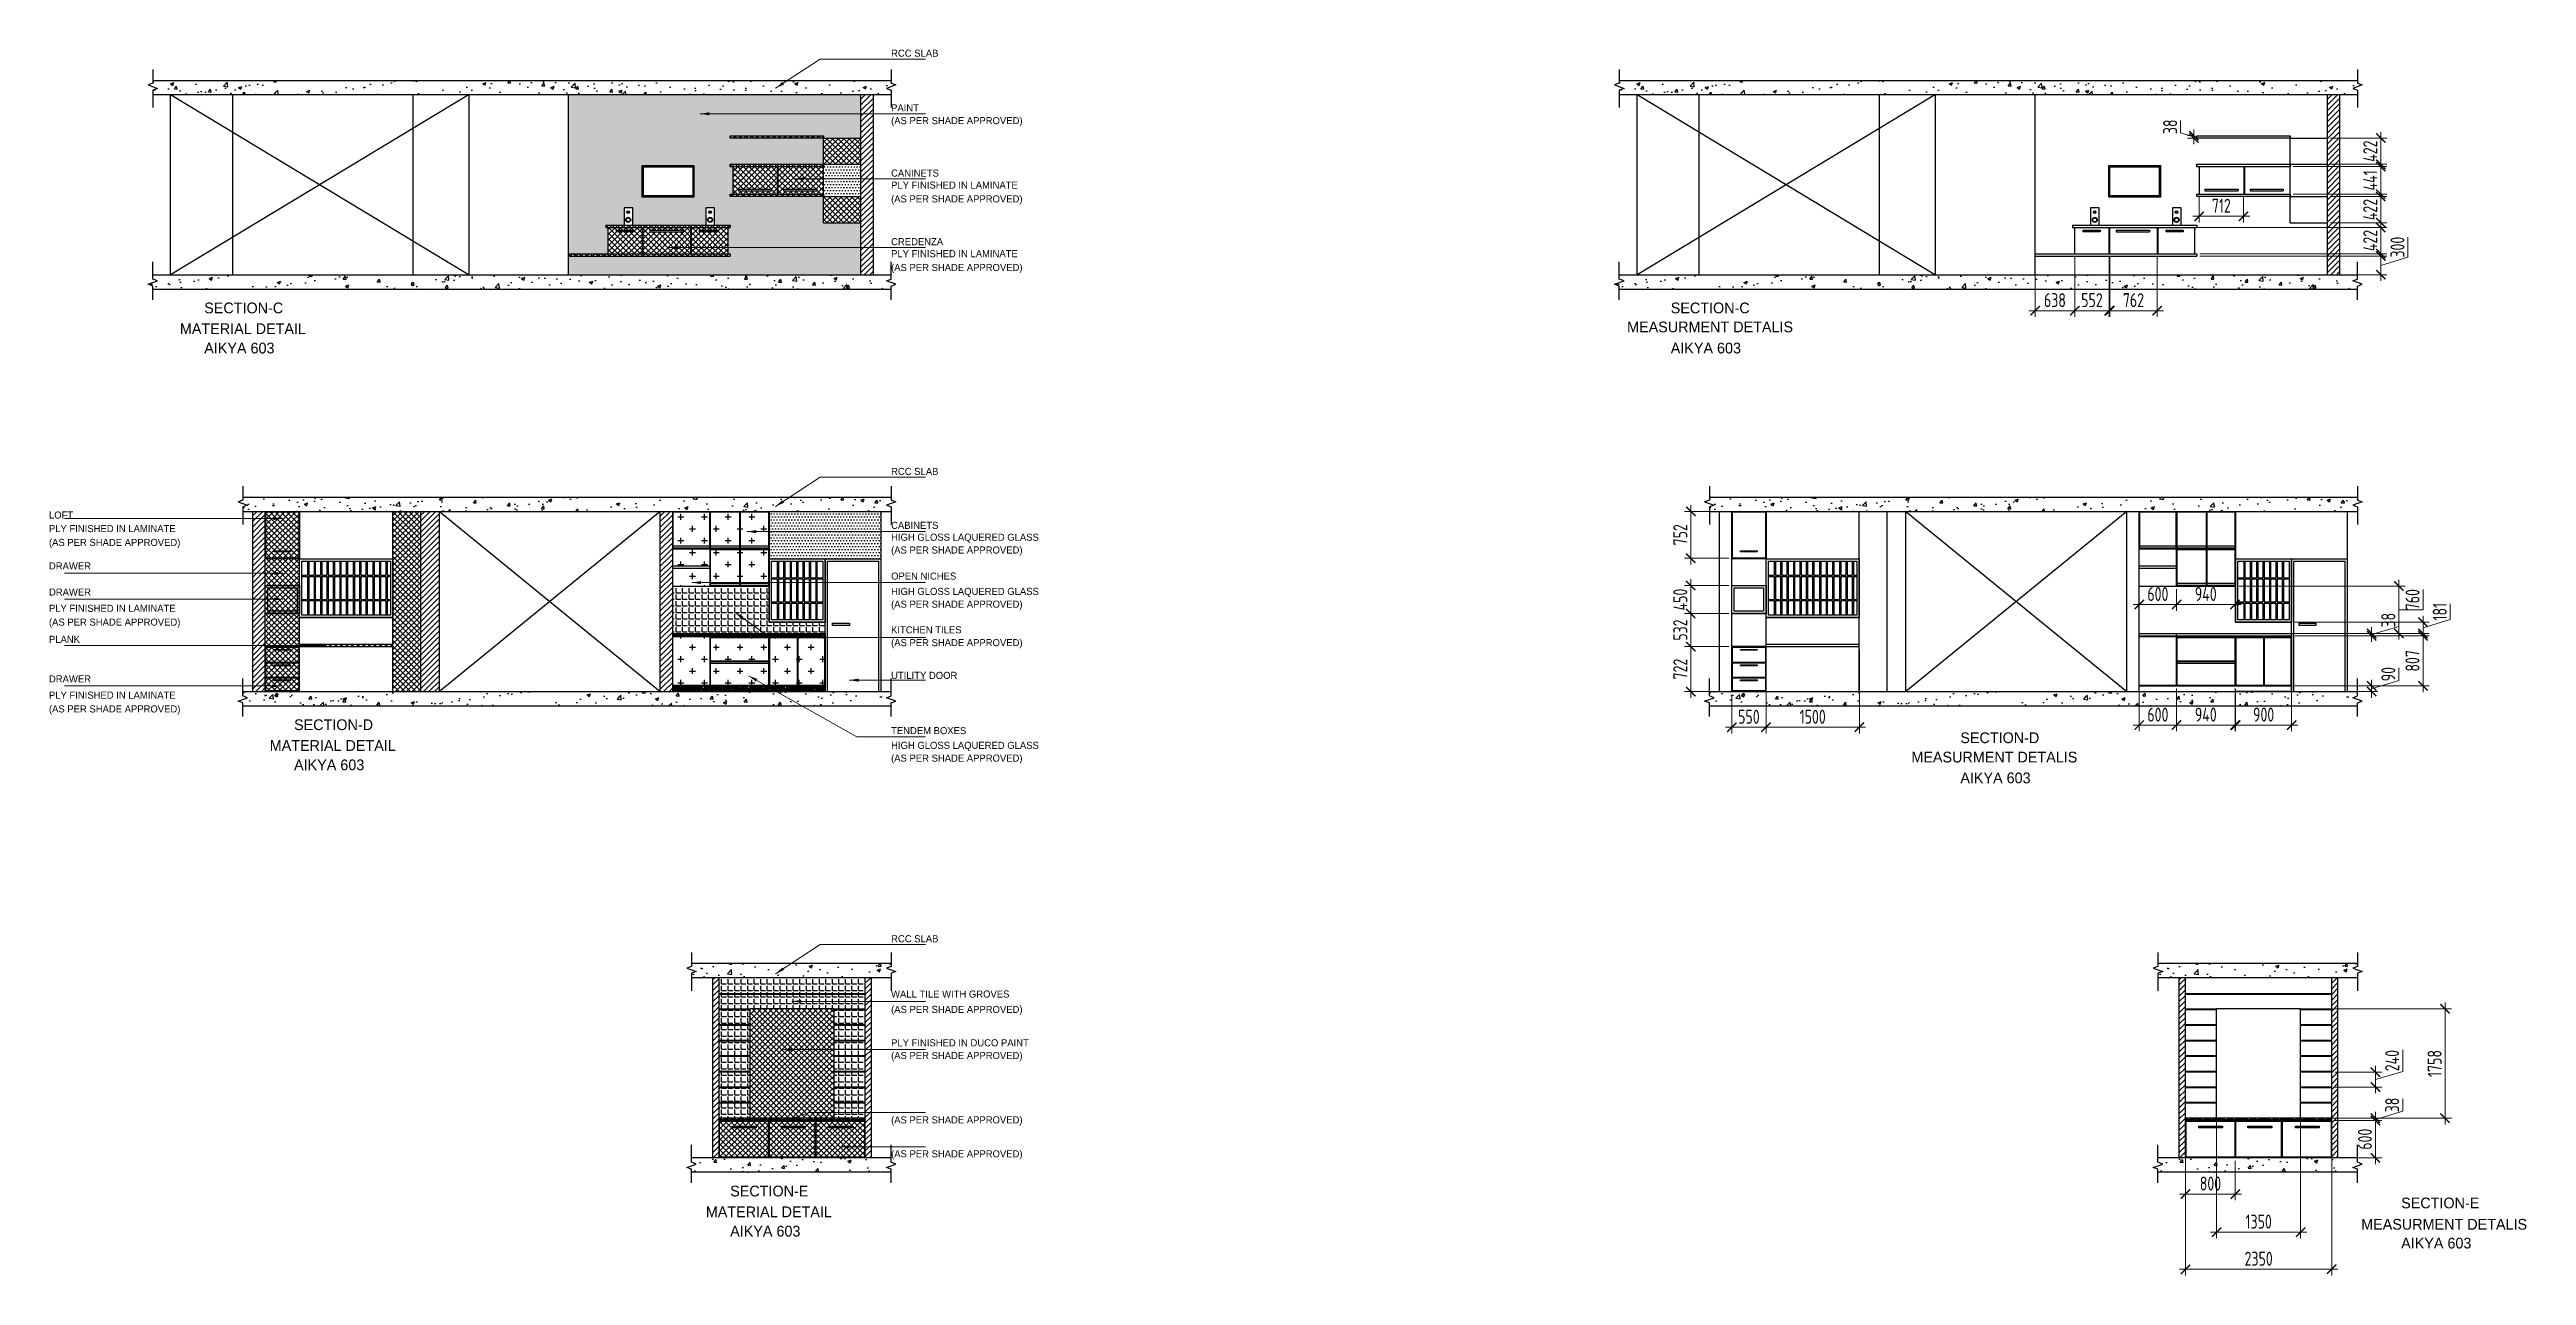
# Model space of a CAD drawing. Header units: millimetres. Extents: x -92307 to 258096, y -47434 to 112633.
# Drawn here: x -28198 to 11625, y -47434 to -27730 of the extents above; entities that cross this region are included whole.
import ezdxf

# ---------------------------------------------------------------- set-up
doc = ezdxf.new("R2010")
doc.units = ezdxf.units.MM
doc.header["$LTSCALE"] = 10
doc.header["$PDMODE"] = 35
doc.header["$PDSIZE"] = 500
for name, color, linetype in [('A--BLOCKWALL-HATCH', 8, 'Continuous'), ('A--FIXTURE-0', 8, 'Continuous'), ('A--HATCH-1', 8, 'Continuous'), ('A--SPACEREF', 3, 'Continuous'), ('DIMM-1', 1, 'Continuous')]:
    doc.layers.add(name, color=color, linetype=linetype)
doc.styles.add('ISO', font='isocp2.shx', dxfattribs={"width": 0.8})
doc.dimstyles.new('A-DIM-100', dxfattribs={"dimscale": 100, "dimtxt": 2.25, "dimasz": 1.5, "dimexe": 1, "dimexo": 0.5, "dimgap": 0, "dimtad": 0, "dimdec": 0, "dimzin": 12, "dimdsep": 46, "dimtxsty": 'ISO', "dimblk": 'ARCHTICK', "dimcen": 1, "dimdle": 1, "dimclrd": 8, "dimclre": 8, "dimclrt": 256, "dimadec": 0, "dimazin": 3, "dimtfac": 1, "dimtdec": 0, "dimtmove": 1, "dimatfit": 2, "dimfxl": 1, "dimtvp": 0.75, "dimtolj": 1, "dimtzin": 12, "dimlwd": 18, "dimlwe": 18, "dimarcsym": 0})
pattern_1 = [(0, (0, 0), (0, 104.775), [76.2, -28.575]), (90, (0, 0), (-104.775, 6e-15), [76.2, -28.575])]
pattern_2 = [(45, (-47123.285, -23739.76), (-44.90128, 44.90128), []), (135, (-47123.285, -23739.76), (-44.90128, -44.90128), [])]
pattern_3 = [(0, (-33119.783, -17040.59), (23.8125, 47.625), [0, -47.625])]

msp = doc.modelspace()

# ---------------------------------------------------------------- texts
at = {"layer": 'A--SPACEREF'}
for s, height, p in [('RCC SLAB', 113.76, (-14668.1, -27845.5)), ('PAINT', 113.76, (-14668.1, -28724)), ('(AS PER SHADE APPROVED)', 113.758, (-14668.1, -28929.2)), ('CANINETS', 113.76, (-14668.1, -29772.4)), ('PLY FINISHED IN LAMINATE', 113.758, (-14668.1, -29965.4)), ('(AS PER SHADE APPROVED)', 113.758, (-14668.1, -30187.2)), ('CREDENZA', 113.76, (-14668.1, -30875.1)), ('PLY FINISHED IN LAMINATE', 113.758, (-14668.1, -31068)), ('(AS PER SHADE APPROVED)', 113.758, (-14668.1, -31289.8)), ('RCC SLAB', 113.76, (-14668.1, -34567.4)), ('LOFT', 113.76, (-28207.9, -35268.5)), ('PLY FINISHED IN LAMINATE', 113.758, (-28207.9, -35486.6)), ('CABINETS', 113.76, (-14668.1, -35434.2)), ('(AS PER SHADE APPROVED)', 113.758, (-28207.9, -35708.4)), ('(AS PER SHADE APPROVED)', 113.758, (-14668.1, -35830.5)), ('HIGH GLOSS LAQUERED GLASS', 113.758, (-14668.1, -35625.2)), ('DRAWER ', 113.76, (-28207.9, -36086.4)), ('OPEN NICHES', 113.758, (-14668.1, -36249.4)), ('DRAWER ', 113.76, (-28207.9, -36506.2)), ('(AS PER SHADE APPROVED)', 113.758, (-14668.1, -36701.2)), ('HIGH GLOSS LAQUERED GLASS', 113.758, (-14668.1, -36495.9)), ('(AS PER SHADE APPROVED)', 113.758, (-28207.9, -36988.9)), ('PLY FINISHED IN LAMINATE', 113.758, (-28207.9, -36767.1)), ('KITCHEN TILES', 113.758, (-14668.1, -37114)), ('PLANK ', 113.76, (-28207.9, -37266.3)), ('(AS PER SHADE APPROVED)', 113.758, (-14668.1, -37319.3)), ('DRAWER ', 113.76, (-28207.9, -37902.2)), ('UTILITY DOOR', 113.758, (-14668.1, -37845.6)), ('PLY FINISHED IN LAMINATE', 113.758, (-28207.9, -38163.1)), ('(AS PER SHADE APPROVED)', 113.758, (-28207.9, -38384.9)), ('TENDEM BOXES', 113.758, (-14668.1, -38733.7)), ('HIGH GLOSS LAQUERED GLASS', 113.758, (-14668.1, -38970.4)), ('(AS PER SHADE APPROVED)', 113.758, (-14668.1, -39175.6)), ('RCC SLAB', 113.76, (-14668.1, -42078.7)), ('WALL TILE WITH GROVES', 113.758, (-14668.1, -42967.5)), ('(AS PER SHADE APPROVED)', 113.758, (-14668.1, -43214.3)), ('PLY FINISHED IN DUCO PAINT', 113.758, (-14668.1, -43751)), ('(AS PER SHADE APPROVED)', 113.758, (-14668.1, -43955.4)), ('(AS PER SHADE APPROVED)', 113.758, (-14668.1, -44990)), ('(AS PER SHADE APPROVED)', 113.758, (-14668.1, -45535.4))]:
    msp.add_text(s, height=height, dxfattribs=at).set_placement(p)
at = {"layer": 'DIMM-1'}
for s, height, p in [('SECTION-C', 172.62, (-25711.2, -31969)), ('SECTION-C', 172.62, (-2133.2, -31969)), ('MATERIAL DETAIL', 172.617, (-26102.6, -32302.9)), ('MEASURMENT DETALIS', 172.617, (-2834.5, -32274.1)), ('AIKYA 603', 172.62, (-25711.2, -32614.1)), ('AIKYA 603', 172.62, (-2133.2, -32614.1)), ('SECTION-D', 172.62, (-24267.1, -38668.2)), ('MATERIAL DETAIL', 172.617, (-24658.5, -39002.1)), ('MEASURMENT DETALIS', 172.617, (1736.1, -39188.3)), ('SECTION-D', 172.62, (2523, -38877.9)), ('AIKYA 603', 172.62, (-24267.1, -39313.2)), ('AIKYA 603', 172.62, (2523, -39522.9)), ('SECTION-E', 172.62, (-17255.1, -46163.3)), ('SECTION-E', 172.62, (9610.5, -46355.2)), ('MATERIAL DETAIL', 172.617, (-17646.5, -46497.2)), ('MEASURMENT DETALIS', 172.617, (8967.7, -46697.6)), ('AIKYA 603', 172.62, (-17255.1, -46808.3)), ('AIKYA 603', 172.62, (9610.5, -47000.3))]:
    msp.add_text(s, height=height, dxfattribs=at).set_placement(p)

# ---------------------------------------------------------------- blocks, each defined once
blk = doc.blocks.new('_ArchTick')
at = {"color": 0, "const_width": 0.15}
blk.add_lwpolyline([(-0.5, -0.5), (0.5, 0.5)], dxfattribs=at)
blk = doc.blocks.new('*D436')
at = {"color": 8, "lineweight": 18}
for p, q in [((6144, -45594), (6144, -46226)), ((6944, -45594), (6944, -46226)), ((6044, -46126), (7044, -46126))]:
    blk.add_line(p, q, dxfattribs=at)
at = {"layer": 'Defpoints', "color": 0}
for p in [(6144, -45544), (6944, -45544), (6944, -46126)]:
    blk.add_point(p, dxfattribs=at)
at = {"color": 8, "lineweight": 18, "xscale": 150, "yscale": 150, "zscale": 150, "rotation": 180}
blk.add_blockref('_ArchTick', (6144, -46126), dxfattribs=at)
at = {"color": 8, "lineweight": 18, "xscale": 150, "yscale": 150, "zscale": 150}
blk.add_blockref('_ArchTick', (6944, -46126), dxfattribs=at)
at = {"insert": (6544, -45957), "char_height": 225, "attachment_point": 5, "style": 'ISO'}
blk.add_mtext('\\A1;800', dxfattribs=at)
blk = doc.blocks.new('*D437')
at = {"color": 8, "lineweight": 18}
for p, q in [((6144, -44994), (6144, -47434)), ((8494, -44994), (8494, -47434)), ((6044, -47334), (8594, -47334))]:
    blk.add_line(p, q, dxfattribs=at)
at = {"layer": 'Defpoints', "color": 0}
for p in [(6144, -44944), (8494, -44944), (8494, -47334)]:
    blk.add_point(p, dxfattribs=at)
at = {"color": 8, "lineweight": 18, "xscale": 150, "yscale": 150, "zscale": 150, "rotation": 180}
blk.add_blockref('_ArchTick', (6144, -47334), dxfattribs=at)
at = {"color": 8, "lineweight": 18, "xscale": 150, "yscale": 150, "zscale": 150}
blk.add_blockref('_ArchTick', (8494, -47334), dxfattribs=at)
at = {"insert": (7319, -47165), "char_height": 225, "attachment_point": 5, "style": 'ISO'}
blk.add_mtext('\\A1;2350', dxfattribs=at)
blk = doc.blocks.new('*D438')
at = {"color": 8, "lineweight": 18}
for p, q in [((6644, -44956), (6644, -46837)), ((7994, -44956), (7994, -46837)), ((6544, -46737), (8094, -46737))]:
    blk.add_line(p, q, dxfattribs=at)
at = {"layer": 'Defpoints', "color": 0}
for p in [(6644, -44906), (7994, -44906), (7994, -46737)]:
    blk.add_point(p, dxfattribs=at)
at = {"color": 8, "lineweight": 18, "xscale": 150, "yscale": 150, "zscale": 150, "rotation": 180}
blk.add_blockref('_ArchTick', (6644, -46737), dxfattribs=at)
at = {"color": 8, "lineweight": 18, "xscale": 150, "yscale": 150, "zscale": 150}
blk.add_blockref('_ArchTick', (7994, -46737), dxfattribs=at)
at = {"insert": (7319, -46568), "char_height": 225, "attachment_point": 5, "style": 'ISO'}
blk.add_mtext('\\A1;1350', dxfattribs=at)
blk = doc.blocks.new('*D439')
at = {"color": 8, "lineweight": 18}
for p, q in [((8544, -44944), (9297, -44944)), ((9197, -45644), (9197, -44844)), ((8544, -45544), (9297, -45544))]:
    blk.add_line(p, q, dxfattribs=at)
at = {"layer": 'Defpoints', "color": 0}
for p in [(8494, -44944), (9197, -44944), (8494, -45544)]:
    blk.add_point(p, dxfattribs=at)
at = {"color": 8, "lineweight": 18, "xscale": 150, "yscale": 150, "zscale": 150}
for p, rotation in [((9197, -44944), 90), ((9197, -45544), 270)]:
    blk.add_blockref('_ArchTick', p, dxfattribs=dict(at, rotation=rotation))
at = {"insert": (9028, -45244), "char_height": 225, "attachment_point": 5, "rotation": 90, "style": 'ISO'}
blk.add_mtext('\\A1;600', dxfattribs=at)
blk = doc.blocks.new('*D440')
at = {"color": 8, "lineweight": 18}
for p, q in [((9635, -44793), (9635, -44595)), ((8544, -44906), (9297, -44906)), ((8544, -44944), (9297, -44944)), ((9197, -44925), (9635, -44793)), ((9197, -45044), (9197, -44806))]:
    blk.add_line(p, q, dxfattribs=at)
at = {"layer": 'Defpoints', "color": 0}
for p in [(8494, -44906), (8494, -44944), (9197, -44906)]:
    blk.add_point(p, dxfattribs=at)
at = {"color": 8, "lineweight": 18, "xscale": 150, "yscale": 150, "zscale": 150}
for p, rotation in [((9197, -44906), 90), ((9197, -44944), 270)]:
    blk.add_blockref('_ArchTick', p, dxfattribs=dict(at, rotation=rotation))
at = {"insert": (9466, -44694), "char_height": 225, "attachment_point": 5, "rotation": 90, "style": 'ISO'}
blk.add_mtext('\\A1;38', dxfattribs=at)
blk = doc.blocks.new('*D441')
at = {"color": 8, "lineweight": 18}
for p, q in [((8544, -44166), (9297, -44166)), ((9197, -44506), (9197, -44066)), ((9197, -44286), (9635, -44154)), ((9635, -44154), (9635, -43808)), ((8544, -44406), (9297, -44406))]:
    blk.add_line(p, q, dxfattribs=at)
at = {"layer": 'Defpoints', "color": 0}
for p in [(8494, -44166), (9197, -44166), (8494, -44406)]:
    blk.add_point(p, dxfattribs=at)
at = {"color": 8, "lineweight": 18, "xscale": 150, "yscale": 150, "zscale": 150}
for p, rotation in [((9197, -44166), 90), ((9197, -44406), 270)]:
    blk.add_blockref('_ArchTick', p, dxfattribs=dict(at, rotation=rotation))
at = {"insert": (9466, -43981), "char_height": 225, "attachment_point": 5, "rotation": 90, "style": 'ISO'}
blk.add_mtext('\\A1;240', dxfattribs=at)
blk = doc.blocks.new('*D442')
at = {"color": 8, "lineweight": 18}
for p, q in [((8044, -43148), (10417, -43148)), ((10317, -45006), (10317, -43048)), ((8044, -44906), (10417, -44906))]:
    blk.add_line(p, q, dxfattribs=at)
at = {"layer": 'Defpoints', "color": 0}
for p in [(7994, -43148), (10317, -43148), (7994, -44906)]:
    blk.add_point(p, dxfattribs=at)
at = {"color": 8, "lineweight": 18, "xscale": 150, "yscale": 150, "zscale": 150}
for p, rotation in [((10317, -43148), 90), ((10317, -44906), 270)]:
    blk.add_blockref('_ArchTick', p, dxfattribs=dict(at, rotation=rotation))
at = {"insert": (10148, -44027), "char_height": 225, "attachment_point": 5, "rotation": 90, "style": 'ISO'}
blk.add_mtext('\\A1;1758', dxfattribs=at)
blk = doc.blocks.new('*D420')
at = {"color": 8, "lineweight": 18}
for p, q in [((9573, -37872), (9573, -37667)), ((7899, -37958), (9236, -37958)), ((7899, -38049), (9236, -38049)), ((9136, -37858), (9136, -38149)), ((9136, -38003), (9573, -37872))]:
    blk.add_line(p, q, dxfattribs=at)
at = {"layer": 'Defpoints', "color": 0}
for p in [(7849, -37958), (7849, -38049), (9136, -38049)]:
    blk.add_point(p, dxfattribs=at)
at = {"color": 8, "lineweight": 18, "xscale": 150, "yscale": 150, "zscale": 150}
for p, rotation in [((9136, -37958), 90), ((9136, -38049), 270)]:
    blk.add_blockref('_ArchTick', p, dxfattribs=dict(at, rotation=rotation))
at = {"insert": (9404, -37769), "char_height": 225, "attachment_point": 5, "rotation": 90, "style": 'ISO'}
blk.add_mtext('\\A1;90', dxfattribs=at)
blk = doc.blocks.new('*D421')
at = {"color": 8, "lineweight": 18}
for p, q in [((7899, -37152), (10062, -37152)), ((9962, -38058), (9962, -37052)), ((7899, -37958), (10062, -37958))]:
    blk.add_line(p, q, dxfattribs=at)
at = {"layer": 'Defpoints', "color": 0}
for p in [(7849, -37152), (9962, -37152), (7849, -37958)]:
    blk.add_point(p, dxfattribs=at)
at = {"color": 8, "lineweight": 18, "xscale": 150, "yscale": 150, "zscale": 150}
for p, rotation in [((9962, -37152), 90), ((9962, -37958), 270)]:
    blk.add_blockref('_ArchTick', p, dxfattribs=dict(at, rotation=rotation))
at = {"insert": (9793, -37555), "char_height": 225, "attachment_point": 5, "rotation": 90, "style": 'ISO'}
blk.add_mtext('\\A1;807', dxfattribs=at)
blk = doc.blocks.new('*D422')
at = {"color": 8, "lineweight": 18}
for p, q in [((9136, -37133), (9573, -37001)), ((9136, -37252), (9136, -37014)), ((9573, -37001), (9573, -36803)), ((7899, -37114), (9236, -37114)), ((7899, -37152), (9236, -37152))]:
    blk.add_line(p, q, dxfattribs=at)
at = {"layer": 'Defpoints', "color": 0}
for p in [(7849, -37114), (7849, -37152), (9136, -37114)]:
    blk.add_point(p, dxfattribs=at)
at = {"color": 8, "lineweight": 18, "xscale": 150, "yscale": 150, "zscale": 150}
for p, rotation in [((9136, -37114), 90), ((9136, -37152), 270)]:
    blk.add_blockref('_ArchTick', p, dxfattribs=dict(at, rotation=rotation))
at = {"insert": (9404, -36902), "char_height": 225, "attachment_point": 5, "rotation": 90, "style": 'ISO'}
blk.add_mtext('\\A1;38', dxfattribs=at)
blk = doc.blocks.new('*D423')
at = {"color": 8, "lineweight": 18}
for p, q in [((7899, -36933), (10062, -36933)), ((9962, -37214), (9962, -36833)), ((9962, -37023), (10399, -36892)), ((10399, -36892), (10399, -36640)), ((7899, -37114), (10062, -37114))]:
    blk.add_line(p, q, dxfattribs=at)
at = {"layer": 'Defpoints', "color": 0}
for p in [(7849, -36933), (9962, -36933), (7849, -37114)]:
    blk.add_point(p, dxfattribs=at)
at = {"color": 8, "lineweight": 18, "xscale": 150, "yscale": 150, "zscale": 150}
for p, rotation in [((9962, -36933), 90), ((9962, -37114), 270)]:
    blk.add_blockref('_ArchTick', p, dxfattribs=dict(at, rotation=rotation))
at = {"insert": (10231, -36766), "char_height": 225, "attachment_point": 5, "rotation": 90, "style": 'ISO'}
blk.add_mtext('\\A1;181', dxfattribs=at)
blk = doc.blocks.new('*D424')
at = {"color": 8, "lineweight": 18}
for p, q in [((6999, -36354), (9673, -36354)), ((9573, -36254), (9573, -37214)), ((9962, -36734), (9962, -36410)), ((9573, -36734), (9962, -36734)), ((6999, -37114), (9673, -37114))]:
    blk.add_line(p, q, dxfattribs=at)
at = {"layer": 'Defpoints', "color": 0}
for p in [(6949, -36354), (6949, -37114), (9573, -37114)]:
    blk.add_point(p, dxfattribs=at)
at = {"color": 8, "lineweight": 18, "xscale": 150, "yscale": 150, "zscale": 150}
for p, rotation in [((9573, -36354), 90), ((9573, -37114), 270)]:
    blk.add_blockref('_ArchTick', p, dxfattribs=dict(at, rotation=rotation))
at = {"insert": (9793, -36572), "char_height": 225, "attachment_point": 5, "rotation": 90, "style": 'ISO'}
blk.add_mtext('\\A1;760', dxfattribs=at)
blk = doc.blocks.new('*D425')
at = {"color": 8, "lineweight": 18}
for p, q in [((5399, -37998), (5399, -38688)), ((5999, -37998), (5999, -38688)), ((5299, -38588), (6099, -38588))]:
    blk.add_line(p, q, dxfattribs=at)
at = {"layer": 'Defpoints', "color": 0}
for p in [(5399, -37948), (5999, -37948), (5999, -38588)]:
    blk.add_point(p, dxfattribs=at)
at = {"color": 8, "lineweight": 18, "xscale": 150, "yscale": 150, "zscale": 150, "rotation": 180}
blk.add_blockref('_ArchTick', (5399, -38588), dxfattribs=at)
at = {"color": 8, "lineweight": 18, "xscale": 150, "yscale": 150, "zscale": 150}
blk.add_blockref('_ArchTick', (5999, -38588), dxfattribs=at)
at = {"insert": (5699, -38419), "char_height": 225, "attachment_point": 5, "style": 'ISO'}
blk.add_mtext('\\A1;600', dxfattribs=at)
blk = doc.blocks.new('*D426')
at = {"color": 8, "lineweight": 18}
for p, q in [((5999, -37998), (5999, -38688)), ((6939, -37998), (6939, -38688)), ((5899, -38588), (7039, -38588))]:
    blk.add_line(p, q, dxfattribs=at)
at = {"layer": 'Defpoints', "color": 0}
for p in [(5999, -37948), (6939, -37948), (6939, -38588)]:
    blk.add_point(p, dxfattribs=at)
at = {"color": 8, "lineweight": 18, "xscale": 150, "yscale": 150, "zscale": 150, "rotation": 180}
blk.add_blockref('_ArchTick', (5999, -38588), dxfattribs=at)
at = {"color": 8, "lineweight": 18, "xscale": 150, "yscale": 150, "zscale": 150}
blk.add_blockref('_ArchTick', (6939, -38588), dxfattribs=at)
at = {"insert": (6469, -38419), "char_height": 225, "attachment_point": 5, "style": 'ISO'}
blk.add_mtext('\\A1;940', dxfattribs=at)
blk = doc.blocks.new('*D427')
at = {"color": 8, "lineweight": 18}
for p, q in [((6949, -38008), (6949, -38688)), ((7849, -38008), (7849, -38688)), ((6849, -38588), (7949, -38588))]:
    blk.add_line(p, q, dxfattribs=at)
at = {"layer": 'Defpoints', "color": 0}
for p in [(6949, -37958), (7849, -37958), (7849, -38588)]:
    blk.add_point(p, dxfattribs=at)
at = {"color": 8, "lineweight": 18, "xscale": 150, "yscale": 150, "zscale": 150, "rotation": 180}
blk.add_blockref('_ArchTick', (6949, -38588), dxfattribs=at)
at = {"color": 8, "lineweight": 18, "xscale": 150, "yscale": 150, "zscale": 150}
blk.add_blockref('_ArchTick', (7849, -38588), dxfattribs=at)
at = {"insert": (7399, -38419), "char_height": 225, "attachment_point": 5, "style": 'ISO'}
blk.add_mtext('\\A1;900', dxfattribs=at)
blk = doc.blocks.new('*D428')
at = {"color": 8, "lineweight": 18}
for p, q in [((5399, -36404), (5399, -36750)), ((5999, -36404), (5999, -36750)), ((5299, -36650), (6099, -36650))]:
    blk.add_line(p, q, dxfattribs=at)
at = {"layer": 'Defpoints', "color": 0}
for p in [(5399, -36354), (5999, -36354), (5999, -36650)]:
    blk.add_point(p, dxfattribs=at)
at = {"color": 8, "lineweight": 18, "xscale": 150, "yscale": 150, "zscale": 150, "rotation": 180}
blk.add_blockref('_ArchTick', (5399, -36650), dxfattribs=at)
at = {"color": 8, "lineweight": 18, "xscale": 150, "yscale": 150, "zscale": 150}
blk.add_blockref('_ArchTick', (5999, -36650), dxfattribs=at)
at = {"insert": (5699, -36481), "char_height": 225, "attachment_point": 5, "style": 'ISO'}
blk.add_mtext('\\A1;600', dxfattribs=at)
blk = doc.blocks.new('*D429')
at = {"color": 8, "lineweight": 18}
for p, q in [((5999, -36404), (5999, -36750)), ((6939, -36404), (6939, -36750)), ((5899, -36650), (7039, -36650))]:
    blk.add_line(p, q, dxfattribs=at)
at = {"layer": 'Defpoints', "color": 0}
for p in [(5999, -36354), (6939, -36354), (6939, -36650)]:
    blk.add_point(p, dxfattribs=at)
at = {"color": 8, "lineweight": 18, "xscale": 150, "yscale": 150, "zscale": 150, "rotation": 180}
blk.add_blockref('_ArchTick', (5999, -36650), dxfattribs=at)
at = {"color": 8, "lineweight": 18, "xscale": 150, "yscale": 150, "zscale": 150}
blk.add_blockref('_ArchTick', (6939, -36650), dxfattribs=at)
at = {"insert": (6469, -36481), "char_height": 225, "attachment_point": 5, "style": 'ISO'}
blk.add_mtext('\\A1;940', dxfattribs=at)
blk = doc.blocks.new('*D430')
at = {"color": 8, "lineweight": 18}
for p, q in [((-1151, -38099), (-1151, -38723)), ((-601, -38099), (-601, -38723)), ((-501, -38623), (-1251, -38623))]:
    blk.add_line(p, q, dxfattribs=at)
at = {"layer": 'Defpoints', "color": 0}
for p in [(-1151, -38049), (-601, -38049), (-1151, -38623)]:
    blk.add_point(p, dxfattribs=at)
at = {"color": 8, "lineweight": 18, "xscale": 150, "yscale": 150, "zscale": 150, "rotation": 180}
blk.add_blockref('_ArchTick', (-1151, -38623), dxfattribs=at)
at = {"color": 8, "lineweight": 18, "xscale": 150, "yscale": 150, "zscale": 150}
blk.add_blockref('_ArchTick', (-601, -38623), dxfattribs=at)
at = {"insert": (-876, -38454), "char_height": 225, "attachment_point": 5, "style": 'ISO'}
blk.add_mtext('\\A1;550', dxfattribs=at)
blk = doc.blocks.new('*D431')
at = {"color": 8, "lineweight": 18}
for p, q in [((-601, -37377), (-601, -38723)), ((899, -37377), (899, -38723)), ((-701, -38623), (999, -38623))]:
    blk.add_line(p, q, dxfattribs=at)
at = {"layer": 'Defpoints', "color": 0}
for p in [(-601, -37327), (899, -37327), (899, -38623)]:
    blk.add_point(p, dxfattribs=at)
at = {"color": 8, "lineweight": 18, "xscale": 150, "yscale": 150, "zscale": 150, "rotation": 180}
blk.add_blockref('_ArchTick', (-601, -38623), dxfattribs=at)
at = {"color": 8, "lineweight": 18, "xscale": 150, "yscale": 150, "zscale": 150}
blk.add_blockref('_ArchTick', (899, -38623), dxfattribs=at)
at = {"insert": (149, -38454), "char_height": 225, "attachment_point": 5, "style": 'ISO'}
blk.add_mtext('\\A1;1500', dxfattribs=at)
blk = doc.blocks.new('*D432')
at = {"color": 8, "lineweight": 18}
for p, q in [((-1201, -37327), (-1911, -37327)), ((-1811, -38149), (-1811, -37227)), ((-1201, -38049), (-1911, -38049))]:
    blk.add_line(p, q, dxfattribs=at)
at = {"layer": 'Defpoints', "color": 0}
for p in [(-1811, -37327), (-1151, -37327), (-1151, -38049)]:
    blk.add_point(p, dxfattribs=at)
at = {"color": 8, "lineweight": 18, "xscale": 150, "yscale": 150, "zscale": 150}
for p, rotation in [((-1811, -37327), 90), ((-1811, -38049), 270)]:
    blk.add_blockref('_ArchTick', p, dxfattribs=dict(at, rotation=rotation))
at = {"insert": (-1980, -37688), "char_height": 225, "attachment_point": 5, "rotation": 90, "style": 'ISO'}
blk.add_mtext('\\A1;722', dxfattribs=at)
blk = doc.blocks.new('*D433')
at = {"color": 8, "lineweight": 18}
for p, q in [((-1201, -36795), (-1911, -36795)), ((-1811, -37427), (-1811, -36695)), ((-1201, -37327), (-1911, -37327))]:
    blk.add_line(p, q, dxfattribs=at)
at = {"layer": 'Defpoints', "color": 0}
for p in [(-1811, -36795), (-1151, -36795), (-1151, -37327)]:
    blk.add_point(p, dxfattribs=at)
at = {"color": 8, "lineweight": 18, "xscale": 150, "yscale": 150, "zscale": 150}
for p, rotation in [((-1811, -36795), 90), ((-1811, -37327), 270)]:
    blk.add_blockref('_ArchTick', p, dxfattribs=dict(at, rotation=rotation))
at = {"insert": (-1980, -37061), "char_height": 225, "attachment_point": 5, "rotation": 90, "style": 'ISO'}
blk.add_mtext('\\A1;532', dxfattribs=at)
blk = doc.blocks.new('*D434')
at = {"color": 8, "lineweight": 18}
for p, q in [((-1201, -36345), (-1911, -36345)), ((-1811, -36895), (-1811, -36245)), ((-1201, -36795), (-1911, -36795))]:
    blk.add_line(p, q, dxfattribs=at)
at = {"layer": 'Defpoints', "color": 0}
for p in [(-1811, -36345), (-1151, -36345), (-1151, -36795)]:
    blk.add_point(p, dxfattribs=at)
at = {"color": 8, "lineweight": 18, "xscale": 150, "yscale": 150, "zscale": 150}
for p, rotation in [((-1811, -36345), 90), ((-1811, -36795), 270)]:
    blk.add_blockref('_ArchTick', p, dxfattribs=dict(at, rotation=rotation))
at = {"insert": (-1980, -36570), "char_height": 225, "attachment_point": 5, "rotation": 90, "style": 'ISO'}
blk.add_mtext('\\A1;450', dxfattribs=at)
blk = doc.blocks.new('*D435')
at = {"color": 8, "lineweight": 18}
for p, q in [((-1201, -35153), (-1911, -35153)), ((-1811, -35053), (-1811, -36005)), ((-1201, -35905), (-1911, -35905))]:
    blk.add_line(p, q, dxfattribs=at)
at = {"layer": 'Defpoints', "color": 0}
for p in [(-1151, -35153), (-1811, -35905), (-1151, -35905)]:
    blk.add_point(p, dxfattribs=at)
at = {"color": 8, "lineweight": 18, "xscale": 150, "yscale": 150, "zscale": 150}
for p, rotation in [((-1811, -35153), 90), ((-1811, -35905), 270)]:
    blk.add_blockref('_ArchTick', p, dxfattribs=dict(at, rotation=rotation))
at = {"insert": (-1980, -35529), "char_height": 225, "attachment_point": 5, "rotation": 90, "style": 'ISO'}
blk.add_mtext('\\A1;752', dxfattribs=at)
blk = doc.blocks.new('*D410')
at = {"color": 8, "lineweight": 18}
for p, q in [((6375, -31049), (9382, -31049)), ((9282, -30949), (9282, -31449)), ((9720, -31068), (9720, -30744)), ((6375, -31349), (9382, -31349)), ((9282, -31199), (9720, -31068))]:
    blk.add_line(p, q, dxfattribs=at)
at = {"layer": 'Defpoints', "color": 0}
for p in [(6325, -31049), (6325, -31349), (9282, -31349)]:
    blk.add_point(p, dxfattribs=at)
at = {"color": 8, "lineweight": 18, "xscale": 150, "yscale": 150, "zscale": 150}
for p, rotation in [((9282, -31049), 90), ((9282, -31349), 270)]:
    blk.add_blockref('_ArchTick', p, dxfattribs=dict(at, rotation=rotation))
at = {"insert": (9551, -30906), "char_height": 225, "attachment_point": 5, "rotation": 90, "style": 'ISO'}
blk.add_mtext('\\A1;300', dxfattribs=at)
blk = doc.blocks.new('*D411')
at = {"color": 8, "lineweight": 18}
for p, q in [((6337, -30589), (9382, -30589)), ((9282, -31111), (9282, -30489)), ((6375, -31011), (9382, -31011))]:
    blk.add_line(p, q, dxfattribs=at)
at = {"layer": 'Defpoints', "color": 0}
for p in [(6287, -30589), (9282, -30589), (6325, -31011)]:
    blk.add_point(p, dxfattribs=at)
at = {"color": 8, "lineweight": 18, "xscale": 150, "yscale": 150, "zscale": 150}
for p, rotation in [((9282, -30589), 90), ((9282, -31011), 270)]:
    blk.add_blockref('_ArchTick', p, dxfattribs=dict(at, rotation=rotation))
at = {"insert": (9113, -30800), "char_height": 225, "attachment_point": 5, "rotation": 90, "style": 'ISO'}
blk.add_mtext('\\A1;422', dxfattribs=at)
blk = doc.blocks.new('*D412')
at = {"color": 8, "lineweight": 18}
for p, q in [((4363, -31061), (4363, -32027)), ((4915, -31061), (4915, -32027)), ((4263, -31927), (5015, -31927))]:
    blk.add_line(p, q, dxfattribs=at)
at = {"layer": 'Defpoints', "color": 0}
for p in [(4363, -31011), (4915, -31011), (4915, -31927)]:
    blk.add_point(p, dxfattribs=at)
at = {"color": 8, "lineweight": 18, "xscale": 150, "yscale": 150, "zscale": 150, "rotation": 180}
blk.add_blockref('_ArchTick', (4363, -31927), dxfattribs=at)
at = {"color": 8, "lineweight": 18, "xscale": 150, "yscale": 150, "zscale": 150}
blk.add_blockref('_ArchTick', (4915, -31927), dxfattribs=at)
at = {"insert": (4639, -31758), "char_height": 225, "attachment_point": 5, "style": 'ISO'}
blk.add_mtext('\\A1;552', dxfattribs=at)
blk = doc.blocks.new('*D413')
at = {"color": 8, "lineweight": 18}
for p, q in [((4925, -31061), (4925, -32027)), ((5687, -31061), (5687, -32027)), ((4825, -31927), (5787, -31927))]:
    blk.add_line(p, q, dxfattribs=at)
at = {"layer": 'Defpoints', "color": 0}
for p in [(4925, -31011), (5687, -31011), (5687, -31927)]:
    blk.add_point(p, dxfattribs=at)
at = {"color": 8, "lineweight": 18, "xscale": 150, "yscale": 150, "zscale": 150, "rotation": 180}
blk.add_blockref('_ArchTick', (4925, -31927), dxfattribs=at)
at = {"color": 8, "lineweight": 18, "xscale": 150, "yscale": 150, "zscale": 150}
blk.add_blockref('_ArchTick', (5687, -31927), dxfattribs=at)
at = {"insert": (5306, -31758), "char_height": 225, "attachment_point": 5, "style": 'ISO'}
blk.add_mtext('\\A1;762', dxfattribs=at)
blk = doc.blocks.new('*D414')
at = {"color": 8, "lineweight": 18}
for p, q in [((3725, -31099), (3725, -32027)), ((4363, -31099), (4363, -32027)), ((3625, -31927), (4463, -31927))]:
    blk.add_line(p, q, dxfattribs=at)
at = {"layer": 'Defpoints', "color": 0}
for p in [(3725, -31049), (4363, -31049), (4363, -31927)]:
    blk.add_point(p, dxfattribs=at)
at = {"color": 8, "lineweight": 18, "xscale": 150, "yscale": 150, "zscale": 150, "rotation": 180}
blk.add_blockref('_ArchTick', (3725, -31927), dxfattribs=at)
at = {"color": 8, "lineweight": 18, "xscale": 150, "yscale": 150, "zscale": 150}
blk.add_blockref('_ArchTick', (4363, -31927), dxfattribs=at)
at = {"insert": (4044, -31758), "char_height": 225, "attachment_point": 5, "style": 'ISO'}
blk.add_mtext('\\A1;638', dxfattribs=at)
blk = doc.blocks.new('*D415')
at = {"color": 8, "lineweight": 18}
for p, q in [((7875, -29612), (9382, -29612)), ((9282, -30153), (9282, -29512)), ((7875, -30053), (9382, -30053))]:
    blk.add_line(p, q, dxfattribs=at)
at = {"layer": 'Defpoints', "color": 0}
for p in [(7825, -29612), (9282, -29612), (7825, -30053)]:
    blk.add_point(p, dxfattribs=at)
at = {"color": 8, "lineweight": 18, "xscale": 150, "yscale": 150, "zscale": 150}
for p, rotation in [((9282, -29612), 90), ((9282, -30053), 270)]:
    blk.add_blockref('_ArchTick', p, dxfattribs=dict(at, rotation=rotation))
at = {"insert": (9114, -29833), "char_height": 225, "attachment_point": 5, "rotation": 90, "style": 'ISO'}
blk.add_mtext('\\A1;441', dxfattribs=at)
blk = doc.blocks.new('*D416')
at = {"color": 8, "lineweight": 18}
for p, q in [((8475, -30091), (9382, -30091)), ((9282, -30613), (9282, -29991)), ((8475, -30513), (9382, -30513))]:
    blk.add_line(p, q, dxfattribs=at)
at = {"layer": 'Defpoints', "color": 0}
for p in [(8425, -30091), (9282, -30091), (8425, -30513)]:
    blk.add_point(p, dxfattribs=at)
at = {"color": 8, "lineweight": 18, "xscale": 150, "yscale": 150, "zscale": 150}
for p, rotation in [((9282, -30091), 90), ((9282, -30513), 270)]:
    blk.add_blockref('_ArchTick', p, dxfattribs=dict(at, rotation=rotation))
at = {"insert": (9113, -30302), "char_height": 225, "attachment_point": 5, "rotation": 90, "style": 'ISO'}
blk.add_mtext('\\A1;422', dxfattribs=at)
blk = doc.blocks.new('*D417')
at = {"color": 8, "lineweight": 18}
for p, q in [((9282, -29674), (9282, -29052)), ((8475, -29152), (9382, -29152)), ((8475, -29574), (9382, -29574))]:
    blk.add_line(p, q, dxfattribs=at)
at = {"layer": 'Defpoints', "color": 0}
for p in [(8425, -29152), (9282, -29152), (8425, -29574)]:
    blk.add_point(p, dxfattribs=at)
at = {"color": 8, "lineweight": 18, "xscale": 150, "yscale": 150, "zscale": 150}
for p, rotation in [((9282, -29152), 90), ((9282, -29574), 270)]:
    blk.add_blockref('_ArchTick', p, dxfattribs=dict(at, rotation=rotation))
at = {"insert": (9113, -29363), "char_height": 225, "attachment_point": 5, "rotation": 90, "style": 'ISO'}
blk.add_mtext('\\A1;422', dxfattribs=at)
blk = doc.blocks.new('*D418')
at = {"color": 8, "lineweight": 18}
for p, q in [((6064, -29070), (6064, -28872)), ((6277, -29133), (6064, -29070)), ((6277, -29014), (6277, -29252)), ((6275, -29114), (6177, -29114)), ((6275, -29152), (6177, -29152))]:
    blk.add_line(p, q, dxfattribs=at)
at = {"layer": 'Defpoints', "color": 0}
for p in [(6277, -29152), (6325, -29114), (6325, -29152)]:
    blk.add_point(p, dxfattribs=at)
at = {"color": 8, "lineweight": 18, "xscale": 150, "yscale": 150, "zscale": 150}
for p, rotation in [((6277, -29114), 90), ((6277, -29152), 270)]:
    blk.add_blockref('_ArchTick', p, dxfattribs=dict(at, rotation=rotation))
at = {"insert": (5896, -28971), "char_height": 225, "attachment_point": 5, "rotation": 90, "style": 'ISO'}
blk.add_mtext('\\A1;38', dxfattribs=at)
blk = doc.blocks.new('*D419')
at = {"color": 8, "lineweight": 18}
for p, q in [((6363, -30103), (6363, -30510)), ((7075, -30103), (7075, -30510)), ((6263, -30410), (7175, -30410))]:
    blk.add_line(p, q, dxfattribs=at)
at = {"layer": 'Defpoints', "color": 0}
for p in [(6363, -30053), (7075, -30053), (7075, -30410)]:
    blk.add_point(p, dxfattribs=at)
at = {"color": 8, "lineweight": 18, "xscale": 150, "yscale": 150, "zscale": 150, "rotation": 180}
blk.add_blockref('_ArchTick', (6363, -30410), dxfattribs=at)
at = {"color": 8, "lineweight": 18, "xscale": 150, "yscale": 150, "zscale": 150}
blk.add_blockref('_ArchTick', (7075, -30410), dxfattribs=at)
at = {"insert": (6719, -30241), "char_height": 225, "attachment_point": 5, "style": 'ISO'}
blk.add_mtext('\\A1;712', dxfattribs=at)

# ---------------------------------------------------------------- dimensions: what is measured, and where the dimension line sits
for base, p1, p2, picture, middle in [((6276.9, -29152.4), (6324.8, -29114.4), (6324.8, -29152.4), '*D418', (5895.7, -29069.7)), ((9282.3, -29152.4), (8424.8, -29574.4), (8424.8, -29152.4), '*D417', (9113.5, -29363.4)), ((9282.3, -29612.4), (7824.8, -30053.4), (7824.8, -29612.4), '*D415', (9113.5, -29832.9)), ((9282.3, -30091.4), (8424.8, -30513.4), (8424.8, -30091.4), '*D416', (9113.5, -30302.4)), ((9282.3, -30589.4), (6324.8, -31011.4), (6286.8, -30589.4), '*D411', (9113.5, -30800.4)), ((9282.3, -31349.4), (6324.8, -31049.4), (6324.8, -31349.4), '*D410', (9551, -31068.2)), ((-1810.9, -35905), (-1151.4, -35152.6), (-1151.4, -35905), '*D435', (-1979.7, -35528.8)), ((-1810.9, -36345), (-1151.4, -36795), (-1151.4, -36345), '*D434', (-1979.7, -36570)), ((9961.9, -36932.7), (7848.6, -37113.6), (7848.6, -36932.7), '*D423', (10230.6, -36891.9)), ((-1810.9, -36795), (-1151.4, -37326.6), (-1151.4, -36795), '*D433', (-1979.7, -37060.8)), ((9135.5, -37113.6), (7848.6, -37151.6), (7848.6, -37113.6), '*D422', (9404.3, -37001.3)), ((-1810.9, -37326.6), (-1151.4, -38048.6), (-1151.4, -37326.6), '*D432', (-1979.7, -37687.6)), ((9961.9, -37151.6), (7848.6, -37958.2), (7848.6, -37151.6), '*D421', (9793.1, -37554.9)), ((9135.5, -38048.6), (7848.6, -37958.2), (7848.6, -38048.6), '*D420', (9404.3, -37872.2)), ((10317.2, -43147.7), (7993.6, -44905.7), (7993.6, -43147.7), '*D442', (10148.4, -44026.7)), ((9197.1, -44165.7), (8493.6, -44405.7), (8493.6, -44165.7), '*D441', (9465.9, -44154.4)), ((9197.1, -44905.7), (8493.6, -44943.7), (8493.6, -44905.7), '*D440', (9465.8, -44793.4)), ((9197.1, -44943.7), (8493.6, -45543.7), (8493.6, -44943.7), '*D439', (9028.3, -45243.7))]:
    dim = msp.add_linear_dim(base=base, p1=p1, p2=p2, angle=90, dimstyle='A-DIM-100', override={"dimfxl": 0.18})
    dim.commit()
    dim.dimension.update_dxf_attribs({"geometry": picture, "text_midpoint": middle})
for base, p1, p2, picture, middle in [((7074.8, -30410.2), (6362.8, -30053.4), (7074.8, -30053.4), '*D419', (6718.8, -30241.4)), ((4362.8, -31926.9), (3724.8, -31049.4), (4362.8, -31049.4), '*D414', (4043.8, -31758.1)), ((4914.8, -31926.9), (4362.8, -31011.4), (4914.8, -31011.4), '*D412', (4638.8, -31758.1)), ((5686.8, -31926.9), (4924.8, -31011.4), (5686.8, -31011.4), '*D413', (5305.8, -31758.1)), ((5998.6, -36650), (5398.6, -36353.9), (5998.6, -36353.9), '*D428', (5698.6, -36481.2)), ((6938.6, -36650), (5998.6, -36353.9), (6938.6, -36353.9), '*D429', (6468.6, -36481.2)), ((898.6, -38622.6), (-601.4, -37326.6), (898.6, -37326.6), '*D431', (148.6, -38453.8)), ((-1151.4, -38622.6), (-601.4, -38048.6), (-1151.4, -38048.6), '*D430', (-876.4, -38453.8)), ((5998.6, -38588.2), (5398.6, -37948.2), (5998.6, -37948.2), '*D425', (5698.6, -38419.5)), ((6938.6, -38588.2), (5998.6, -37948.2), (6938.6, -37948.2), '*D426', (6468.6, -38419.5)), ((7848.6, -38588.2), (6948.6, -37958.2), (7848.6, -37958.2), '*D427', (7398.6, -38419.5)), ((8493.6, -47333.7), (6143.6, -44943.7), (8493.6, -44943.7), '*D437', (7318.6, -47164.9)), ((7993.6, -46737), (6643.6, -44905.7), (7993.6, -44905.7), '*D438', (7318.6, -46568.2)), ((6943.6, -46126.1), (6143.6, -45543.7), (6943.6, -45543.7), '*D436', (6543.6, -45957.4))]:
    dim = msp.add_linear_dim(base=base, p1=p1, p2=p2, dimstyle='A-DIM-100', override={"dimfxl": 0.18})
    dim.commit()
    dim.dimension.update_dxf_attribs({"geometry": picture, "text_midpoint": middle})
dim = msp.add_linear_dim(base=(9573, -37113.6), p1=(6948.6, -36353.9), p2=(6948.6, -37113.6), angle=90, dimstyle='A-DIM-100', override={"dimfxl": 0.18})
dim.commit()
dim.dimension.update_dxf_attribs({"geometry": '*D424', "text_midpoint": (9961.9, -36733.7), "dimtype": 160})

# ---------------------------------------------------------------- hatches: boundary and pattern name
h = msp.add_hatch()
h.set_pattern_fill('AR-CONC', color=256, scale=3, style=0)
h.set_pattern_definition([(50, (-33119.8, -17040.6), (546.554, -47.817), [57.15, -628.65]), (355, (-33119.8, -17040.6), (-105.728, 573.17), [45.72, -502.92]), (100.451, (-33074.24, -17044.6), (440.828, 525.35), [48.57, -534.27]), (46.1842, (-33119.8, -16888.2), (813.237, -126.127), [85.725, -942.975]), (96.6356, (-33052, -16898.7), (712.213, 742.277), [72.855, -801.405]), (351.184, (-33119.8, -16888.2), (712.214, 742.275), [68.58, -754.38]), (21, (-33043.6, -16926.3), (454.845, -306.7966), [57.15, -628.65]), (326, (-33043.6, -16926.3), (185.406, 552.564), [45.72, -502.92]), (71.4514, (-33005.7, -16951.86), (640.25, 245.769), [48.57, -534.27]), (37.5, (-33119.78, -17040.6), (9.2658, 253.6651), [0, -496.824, 0, -510.54, 0, -504.825]), (7.5, (-33119.78, -17040.6), (200.459, 300.5417), [0, -291.084, 0, -485.394, 0, -192.405]), (327.5, (-33289.7, -17040.6), (406.7718, -17.1862), [0, -190.5, 0, -594.36, 0, -788.67]), (317.5, (-33365.9, -17040.6), (444.3875, 76.2795), [0, -247.65, 0, -394.716, 0, -560.07])])
h.paths.add_polyline_path([(-14592.3, -28299.4), (-14668.1, -28271.8), (-14668.1, -28224.8), (-26538.2, -28224.8), (-26538.2, -28271.8), (-26614, -28299.4), (-26462.4, -28354.6), (-26538.2, -28382.2), (-26538.2, -28453.4), (-14668.1, -28453.4), (-14668.1, -28382.2), (-14743.9, -28354.6)])
h.paths.add_polyline_path([(-14592.3, -31503.4), (-14743.9, -31448.2), (-14668.1, -31420.6), (-14668.1, -31349.4), (-26538.2, -31349.4), (-26538.2, -31420.6), (-26462.4, -31448.2), (-26614, -31503.4), (-26538.2, -31531), (-26538.2, -31580.6), (-14668.1, -31580.6), (-14668.1, -31531)])
h = msp.add_hatch()
h.set_pattern_fill('AR-CONC', color=256, scale=3, style=0)
h.set_pattern_definition([(50, (-9541.8, -17040.6), (546.554, -47.817), [57.15, -628.65]), (355, (-9541.8, -17040.6), (-105.728, 573.17), [45.72, -502.92]), (100.451, (-9496.27, -17044.6), (440.828, 525.35), [48.57, -534.27]), (46.1842, (-9541.8, -16888.2), (813.237, -126.127), [85.725, -942.975]), (96.6356, (-9474.05, -16898.7), (712.213, 742.277), [72.855, -801.405]), (351.184, (-9541.8, -16888.2), (712.214, 742.275), [68.58, -754.38]), (21, (-9465.6, -16926.3), (454.845, -306.7966), [57.15, -628.65]), (326, (-9465.6, -16926.3), (185.406, 552.564), [45.72, -502.92]), (71.4514, (-9427.7, -16951.86), (640.25, 245.769), [48.57, -534.27]), (37.5, (-9541.82, -17040.6), (9.2658, 253.6651), [0, -496.824, 0, -510.54, 0, -504.825]), (7.5, (-9541.82, -17040.6), (200.459, 300.5417), [0, -291.084, 0, -485.394, 0, -192.405]), (327.5, (-9711.74, -17040.6), (406.7718, -17.1862), [0, -190.5, 0, -594.36, 0, -788.67]), (317.5, (-9787.94, -17040.6), (444.3875, 76.2795), [0, -247.65, 0, -394.716, 0, -560.07])])
h.paths.add_polyline_path([(8985.7, -28299.4), (8909.9, -28271.8), (8909.9, -28224.8), (-2960.3, -28224.8), (-2960.3, -28271.8), (-3036.1, -28299.4), (-2884.4, -28354.6), (-2960.3, -28382.2), (-2960.3, -28453.4), (8909.9, -28453.4), (8909.9, -28382.2), (8834.1, -28354.6)])
h.paths.add_polyline_path([(8985.7, -31503.4), (8834.1, -31448.2), (8909.9, -31420.6), (8909.9, -31349.4), (-2960.3, -31349.4), (-2960.3, -31420.6), (-2884.4, -31448.2), (-3036.1, -31503.4), (-2960.3, -31531), (-2960.3, -31580.6), (8909.9, -31580.6), (8909.9, -31531)])
h = msp.add_hatch()
h.set_pattern_fill('DOTS', color=256, scale=30, style=0)
h.set_pattern_definition(pattern_3)
h.paths.add_polyline_path([(-15153.1, -28453.4), (-19853.1, -28453.4), (-19853.1, -31011.4), (-19215.1, -31011.4), (-19215.1, -30589.4), (-19253.1, -30589.4), (-19253.1, -30551.4), (-18960.8, -30551.4), (-18960.8, -30273.3), (-18821.7, -30273.3), (-18821.7, -30551.4), (-17645, -30551.4), (-17645, -30272.9), (-17505.9, -30272.9), (-17505.9, -30551.4), (-17253.1, -30551.4), (-17253.1, -30589.4), (-17291.1, -30589.4), (-17291.1, -31011.4), (-17253.1, -31011.4), (-17253.1, -31049.4), (-19853.1, -31049.4), (-19853.1, -31349.4), (-15153.1, -31349.4), (-15153.1, -30513.4), (-15753.1, -30513.4), (-15753.1, -30091.4), (-17253.1, -30091.4), (-17253.1, -30053.4), (-17215.1, -30053.4), (-17215.1, -29612.4), (-17253.1, -29612.4), (-17253.1, -29574.4), (-15753.1, -29574.4), (-15753.1, -29152.4), (-17253.1, -29152.4), (-17253.1, -29114.4), (-15753.1, -29114.4), (-15753.1, -29152.4), (-15153.1, -29152.4)])
h.paths.add_polyline_path([(-17837.1, -29595.7), (-17837.1, -30101.7), (-18669.1, -30101.7), (-18669.1, -29595.7)], flags=16)
h.paths.add_polyline_path([(-17847.1, -29605.7), (-17847.1, -30091.7), (-18659.1, -30091.7), (-18659.1, -29605.7)], flags=0)
h.paths.add_polyline_path([(-17857.1, -29615.7), (-17857.1, -30081.7), (-18649.1, -30081.7), (-18649.1, -29615.7)], flags=0)
h = msp.add_hatch()
h.set_pattern_fill('DOTS', color=256, scale=30, style=0)
h.set_pattern_definition(pattern_3)
h.paths.add_polyline_path([(-15153.1, -29574.4), (-15753.1, -29574.4), (-15753.1, -29612.4), (-15753.1, -30091.4), (-15153.1, -30091.4)])
h = msp.add_hatch()
h.set_pattern_fill('AR-CONC', color=256, scale=3, style=0)
h.set_pattern_definition([(50, (-47123.3, -23739.76), (546.554, -47.817), [57.15, -628.65]), (355, (-47123.3, -23739.76), (-105.7285, 573.17), [45.72, -502.92]), (100.451, (-47077.74, -23743.75), (440.8275, 525.35), [48.57, -534.27]), (46.1842, (-47123.3, -23587.36), (813.237, -126.127), [85.725, -942.975]), (96.6356, (-47055.5, -23597.9), (712.213, 742.277), [72.855, -801.405]), (351.184, (-47123.3, -23587.4), (712.214, 742.275), [68.58, -754.38]), (21, (-47047.1, -23625.46), (454.8446, -306.7966), [57.15, -628.65]), (326, (-47047.1, -23625.46), (185.406, 552.564), [45.72, -502.92]), (71.4514, (-47009.2, -23651.03), (640.2495, 245.7686), [48.57, -534.27]), (37.5, (-47123.29, -23739.76), (9.2658, 253.6651), [0, -496.824, 0, -510.54, 0, -504.825]), (7.5, (-47123.29, -23739.76), (200.459, 300.5417), [0, -291.084, 0, -485.394, 0, -192.405]), (327.5, (-47293.21, -23739.76), (406.7718, -17.1862), [0, -190.5, 0, -594.36, 0, -788.67]), (317.5, (-47369.4, -23739.76), (444.3875, 76.2795), [0, -247.65, 0, -394.716, 0, -560.07])])
h.paths.add_polyline_path([(-25090.6, -34924), (-25090.6, -34971), (-25166.4, -34998.6), (-25014.8, -35053.8), (-25090.6, -35081.4), (-25090.6, -35152.6), (-14668.1, -35152.6), (-14668.1, -35081.4), (-14743.9, -35053.8), (-14592.3, -34998.6), (-14668.1, -34971), (-14668.1, -34924)])
h.paths.add_polyline_path([(-14668.1, -38279.8), (-14668.1, -38230.2), (-14592.3, -38202.6), (-14743.9, -38147.4), (-14668.1, -38119.8), (-14668.1, -38048.6), (-25090.6, -38048.6), (-25090.6, -38119.8), (-25014.8, -38147.4), (-25166.4, -38202.6), (-25090.6, -38230.2), (-25090.6, -38279.8)])
h = msp.add_hatch()
h.set_pattern_fill('AR-CONC', color=256, scale=3, style=0)
h.set_pattern_definition([(50, (-23545.3, -23739.76), (546.554, -47.817), [57.15, -628.65]), (355, (-23545.3, -23739.76), (-105.7285, 573.17), [45.72, -502.92]), (100.451, (-23499.77, -23743.75), (440.8275, 525.35), [48.57, -534.27]), (46.1842, (-23545.3, -23587.36), (813.237, -126.127), [85.725, -942.975]), (96.6356, (-23477.55, -23597.9), (712.213, 742.277), [72.855, -801.405]), (351.184, (-23545.3, -23587.4), (712.214, 742.275), [68.58, -754.38]), (21, (-23469.1, -23625.46), (454.8446, -306.7966), [57.15, -628.65]), (326, (-23469.1, -23625.46), (185.406, 552.564), [45.72, -502.92]), (71.4514, (-23431.2, -23651.03), (640.2495, 245.7686), [48.57, -534.27]), (37.5, (-23545.32, -23739.76), (9.2658, 253.6651), [0, -496.824, 0, -510.54, 0, -504.825]), (7.5, (-23545.32, -23739.76), (200.459, 300.5417), [0, -291.084, 0, -485.394, 0, -192.405]), (327.5, (-23715.24, -23739.76), (406.7718, -17.1862), [0, -190.5, 0, -594.36, 0, -788.67]), (317.5, (-23791.44, -23739.76), (444.3875, 76.2795), [0, -247.65, 0, -394.716, 0, -560.07])])
h.paths.add_polyline_path([(-1512.6, -34924), (-1512.6, -34971), (-1588.5, -34998.6), (-1436.8, -35053.8), (-1512.6, -35081.4), (-1512.6, -35152.6), (8909.9, -35152.6), (8909.9, -35081.4), (8834.1, -35053.8), (8985.7, -34998.6), (8909.9, -34971), (8909.9, -34924)])
h.paths.add_polyline_path([(8909.9, -38279.8), (8909.9, -38230.2), (8985.7, -38202.6), (8834.1, -38147.4), (8909.9, -38119.8), (8909.9, -38048.6), (-1512.6, -38048.6), (-1512.6, -38119.8), (-1436.8, -38147.4), (-1588.5, -38202.6), (-1512.6, -38230.2), (-1512.6, -38279.8)])
h = msp.add_hatch()
h.set_pattern_fill('CROSS', color=256, scale=30, style=0)
h.paths.add_polyline_path([(-17589.3, -35162.6), (-18169.3, -35162.6), (-18169.3, -35713.9), (-17589.3, -35713.9)])
h.paths.add_polyline_path([(-17104.3, -35162), (-17569.3, -35162), (-17569.3, -35713.9), (-17104.3, -35713.9)])
h.paths.add_polyline_path([(-16639.3, -35162), (-17094.3, -35162), (-17094.3, -35713.9), (-16639.3, -35713.9)])
h.paths.add_polyline_path([(-16639.3, -35763.2), (-17094.3, -35763.2), (-17094.3, -36313.9), (-16639.3, -36313.9)])
h.paths.add_polyline_path([(-17104.3, -35763.2), (-17569.3, -35763.2), (-17569.3, -36313.9), (-17104.3, -36313.9)])
h.paths.add_polyline_path([(-17579.3, -35753.9), (-18179.3, -35753.9), (-18179.3, -36025.5), (-17579.3, -36025.5)])
h.paths.add_polyline_path([(-17579.3, -36065.5), (-18179.3, -36065.5), (-18179.3, -36353.9), (-17579.3, -36353.9)])
h.paths.add_polyline_path([(-17579.3, -37161.6), (-18179.3, -37161.6), (-18179.3, -37948.2), (-17579.3, -37948.2)])
h.paths.add_polyline_path([(-16639.3, -37181.6), (-17569.3, -37181.6), (-17569.3, -37554.9), (-16639.3, -37554.9)])
h.paths.add_polyline_path([(-16639.3, -37594.9), (-17569.3, -37594.9), (-17569.3, -37948.2), (-16639.3, -37948.2)])
h.paths.add_polyline_path([(-16179.3, -37181.6), (-16619.3, -37181.6), (-16619.3, -37948.2), (-16179.3, -37948.2)])
h.paths.add_polyline_path([(-15739.3, -37181.6), (-16169.3, -37181.6), (-16169.3, -37948.2), (-15739.3, -37948.2)])
h = msp.add_hatch()
h.set_pattern_fill('DOTS', color=256, scale=30, style=0)
h.paths.add_polyline_path([(-15729.3, -35915), (-14829.3, -35915), (-14829.3, -35152.6), (-16629.3, -35152.6), (-16629.3, -35915)])
h = msp.add_hatch()
h.set_pattern_fill('ANGLE', color=256, scale=15, style=0)
h.set_pattern_definition(pattern_1)
h.paths.add_polyline_path([(-16629.3, -36353.9), (-18179.3, -36353.9), (-18179.3, -37113.6), (-15729.3, -37113.6), (-15729.3, -36932.7), (-16629.3, -36932.7)])
h = msp.add_hatch()
h.set_pattern_fill('AR-RROOF', color=256, style=0)
h.set_pattern_definition([(0, (-47123.285, -23739.762), (55.88, 25.4), [381, -50.8, 127, -25.4]), (0, (-47089.503, -23727.062), (-25.4, 33.782), [76.2, -8.382, 152.4, -19.05]), (0, (-47110.585, -23718.172), (132.08, 17.018), [203.2, -35.56, 101.6, -25.4])])
h.paths.add_polyline_path([(-15729.3, -37151.6), (-15729.3, -37113.6), (-16629.3, -37113.6), (-17579.3, -37113.6), (-17579.3, -37151.6)])
h.paths.add_polyline_path([(-17579.3, -37151.6), (-17579.3, -37113.6), (-18179.3, -37113.6), (-18179.3, -37151.6)])
h = msp.add_hatch()
h.set_pattern_fill('AR-RROOF', color=256, style=0)
h.paths.add_polyline_path([(-18179.3, -37958.2), (-18179.3, -38048.6), (-15729.3, -38048.6), (-15729.3, -37958.2)])
h = msp.add_hatch()
h.set_pattern_fill('AR-CONC', color=256, scale=3, style=0)
h.set_pattern_definition([(50, (-52973.15, -31234.8), (546.554, -47.8173), [57.15, -628.65]), (355, (-52973.15, -31234.8), (-105.7285, 573.17), [45.72, -502.92]), (100.451, (-52927.6, -31238.8), (440.8275, 525.35), [48.57, -534.27]), (46.1842, (-52973.15, -31082.4), (813.237, -126.127), [85.725, -942.975]), (96.6356, (-52905.4, -31092.9), (712.213, 742.277), [72.855, -801.405]), (351.184, (-52973.15, -31082.4), (712.214, 742.275), [68.58, -754.38]), (21, (-52896.95, -31120.5), (454.8446, -306.7966), [57.15, -628.65]), (326, (-52896.95, -31120.5), (185.406, 552.564), [45.72, -502.92]), (71.4514, (-52859.05, -31146.1), (640.2495, 245.7686), [48.57, -534.27]), (37.5, (-52973.15, -31234.82), (9.2658, 253.6651), [0, -496.824, 0, -510.54, 0, -504.825]), (7.5, (-52973.15, -31234.82), (200.459, 300.5417), [0, -291.084, 0, -485.394, 0, -192.405]), (327.5, (-53143.08, -31234.82), (406.7718, -17.1862), [0, -190.5, 0, -594.36, 0, -788.67]), (317.5, (-53219.28, -31234.82), (444.3875, 76.2795), [0, -247.65, 0, -394.716, 0, -560.07])])
h.paths.add_polyline_path([(-14668.1, -42647.7), (-14668.1, -42576.5), (-14592.3, -42548.9), (-14743.9, -42493.7), (-14668.1, -42466.1), (-14668.1, -42419.1), (-17877.2, -42419.1), (-17877.2, -42466.1), (-17953.1, -42493.7), (-17801.4, -42548.9), (-17877.2, -42576.5), (-17877.2, -42647.7)])
h.paths.add_polyline_path([(-17877.2, -45543.7), (-17877.2, -45614.9), (-17801.4, -45642.5), (-17953.1, -45697.7), (-17877.2, -45725.2), (-17877.2, -45774.9), (-14668.1, -45774.9), (-14668.1, -45725.2), (-14743.9, -45697.7), (-14592.3, -45642.5), (-14668.1, -45614.9), (-14668.1, -45543.7)])
h = msp.add_hatch()
h.set_pattern_fill('AR-CONC', color=256, scale=3, style=0)
h.set_pattern_definition([(50, (-29395.2, -31234.8), (546.554, -47.8173), [57.15, -628.65]), (355, (-29395.2, -31234.8), (-105.7285, 573.17), [45.72, -502.92]), (100.451, (-29349.64, -31238.8), (440.8275, 525.35), [48.57, -534.27]), (46.1842, (-29395.2, -31082.4), (813.237, -126.127), [85.725, -942.975]), (96.6356, (-29327.4, -31092.9), (712.213, 742.277), [72.855, -801.405]), (351.184, (-29395.2, -31082.4), (712.214, 742.275), [68.58, -754.38]), (21, (-29319, -31120.5), (454.8446, -306.7966), [57.15, -628.65]), (326, (-29319, -31120.5), (185.406, 552.564), [45.72, -502.92]), (71.4514, (-29281.1, -31146.1), (640.2495, 245.7686), [48.57, -534.27]), (37.5, (-29395.18, -31234.82), (9.2658, 253.6651), [0, -496.824, 0, -510.54, 0, -504.825]), (7.5, (-29395.18, -31234.82), (200.459, 300.5417), [0, -291.084, 0, -485.394, 0, -192.405]), (327.5, (-29565.1, -31234.82), (406.7718, -17.1862), [0, -190.5, 0, -594.36, 0, -788.67]), (317.5, (-29641.3, -31234.82), (444.3875, 76.2795), [0, -247.65, 0, -394.716, 0, -560.07])])
h.paths.add_polyline_path([(8909.9, -42647.7), (8909.9, -42576.5), (8985.7, -42548.9), (8834.1, -42493.7), (8909.9, -42466.1), (8909.9, -42419.1), (5700.7, -42419.1), (5700.7, -42466.1), (5624.9, -42493.7), (5776.5, -42548.9), (5700.7, -42576.5), (5700.7, -42647.7)])
h.paths.add_polyline_path([(5700.7, -45543.7), (5700.7, -45614.9), (5776.5, -45642.5), (5624.9, -45697.7), (5700.7, -45725.2), (5700.7, -45774.9), (8909.9, -45774.9), (8909.9, -45725.2), (8834.1, -45697.7), (8985.7, -45642.5), (8909.9, -45614.9), (8909.9, -45543.7)])
h = msp.add_hatch()
h.set_pattern_fill('ANGLE', color=256, scale=15, style=0)
h.set_pattern_definition(pattern_1)
h.paths.add_polyline_path([(-15084.4, -42647.7), (-17434.4, -42647.7), (-17434.4, -42905.7), (-15084.4, -42905.7)])
h.paths.add_polyline_path([(-15084.4, -42915.7), (-17434.4, -42915.7), (-17434.4, -43155.7), (-16934.4, -43155.7), (-16934.4, -43147.7), (-15584.4, -43147.7), (-15584.4, -43155.7), (-15084.4, -43155.7)])
h.paths.add_polyline_path([(-15084.4, -43165.7), (-15584.4, -43165.7), (-15584.4, -43405.7), (-15084.4, -43405.7)])
h.paths.add_polyline_path([(-16934.4, -43165.7), (-17434.4, -43165.7), (-17434.4, -43405.7), (-16934.4, -43405.7)])
h.paths.add_polyline_path([(-16934.4, -43415.7), (-17434.4, -43415.7), (-17434.4, -43655.7), (-16934.4, -43655.7)])
h.paths.add_polyline_path([(-16934.4, -43665.7), (-17434.4, -43665.7), (-17434.4, -43905.7), (-16934.4, -43905.7)])
h.paths.add_polyline_path([(-16934.4, -43915.7), (-17434.4, -43915.7), (-17434.4, -44155.7), (-16934.4, -44155.7)])
h.paths.add_polyline_path([(-16934.4, -44165.7), (-17434.4, -44165.7), (-17434.4, -44405.7), (-16934.4, -44405.7)])
h.paths.add_polyline_path([(-16934.4, -44415.7), (-17434.4, -44415.7), (-17434.4, -44655.7), (-16934.4, -44655.7)])
h.paths.add_polyline_path([(-16934.4, -44665.7), (-17434.4, -44665.7), (-17434.4, -44905.7), (-16934.4, -44905.7)])
h.paths.add_polyline_path([(-15084.4, -44665.7), (-15584.4, -44665.7), (-15584.4, -44905.7), (-15084.4, -44905.7)])
h.paths.add_polyline_path([(-15084.4, -44415.7), (-15584.4, -44415.7), (-15584.4, -44655.7), (-15084.4, -44655.7)])
h.paths.add_polyline_path([(-15084.4, -43915.7), (-15584.4, -43915.7), (-15584.4, -44155.7), (-15084.4, -44155.7)])
h.paths.add_polyline_path([(-15084.4, -44165.7), (-15584.4, -44165.7), (-15584.4, -44405.7), (-15084.4, -44405.7)])
h.paths.add_polyline_path([(-15084.4, -43665.7), (-15584.4, -43665.7), (-15584.4, -43905.7), (-15084.4, -43905.7)])
h.paths.add_polyline_path([(-15084.4, -43415.7), (-15584.4, -43415.7), (-15584.4, -43655.7), (-15084.4, -43655.7)])
h = msp.add_hatch()
h.set_pattern_fill('AR-RROOF', color=256, style=0)
h.set_pattern_definition([(0, (-52973.15, -31234.82), (55.88, 25.4), [381, -50.8, 127, -25.4]), (0, (-52939.368, -31222.12), (-25.4, 33.782), [76.2, -8.382, 152.4, -19.05]), (0, (-52960.45, -31213.231), (132.08, 17.018), [203.2, -35.56, 101.6, -25.4])])
h.paths.add_polyline_path([(-15084.4, -44905.7), (-15584.4, -44905.7), (-17434.4, -44905.7), (-17434.4, -44943.7), (-15084.4, -44943.7)])
h = msp.add_hatch()
h.set_pattern_fill('AR-RROOF', color=256, style=0)
h.set_pattern_definition([(0, (-29395.183, -31234.82), (55.88, 25.4), [381, -50.8, 127, -25.4]), (0, (-29361.4, -31222.12), (-25.4, 33.782), [76.2, -8.382, 152.4, -19.05]), (0, (-29382.483, -31213.231), (132.08, 17.018), [203.2, -35.56, 101.6, -25.4])])
h.paths.add_polyline_path([(8493.6, -44905.7), (7993.6, -44905.7), (6143.6, -44905.7), (6143.6, -44943.7), (8493.6, -44943.7)])
at = {"layer": 'A--BLOCKWALL-HATCH'}
h = msp.add_hatch(dxfattribs=at)
h.set_pattern_fill('ANSI37', color=256, scale=20, style=0)
h.set_pattern_definition(pattern_2)
h.paths.add_polyline_path([(-24179.3, -36795), (-24729.3, -36795), (-24729.3, -37326.6), (-24179.3, -37326.6)])
h.paths.add_polyline_path([(-24217.3, -36383), (-24691.3, -36383), (-24691.3, -36757), (-24217.3, -36757)], flags=16)
h.paths.add_polyline_path([(-24179.3, -35915), (-24729.3, -35915), (-24729.3, -36345), (-24179.3, -36345)])
h.paths.add_polyline_path([(-24189.3, -35162.6), (-24719.3, -35162.6), (-24719.3, -35905), (-24189.3, -35905)], flags=0)
h.paths.add_polyline_path([(-24323.9, -35787.7), (-24323.9, -35802), (-24587.7, -35802), (-24587.7, -35787.7)], flags=0)
h.paths.add_polyline_path([(-24179.3, -36345), (-24729.3, -36345), (-24729.3, -36795), (-24179.3, -36795)])
h.paths.add_polyline_path([(-24217.3, -36383), (-24217.3, -36757), (-24691.3, -36757), (-24691.3, -36383)], flags=16)
h.paths.add_polyline_path([(-24179.3, -35152.6), (-24729.3, -35152.6), (-24729.3, -35915), (-24179.3, -35915)])
h.paths.add_polyline_path([(-24719.3, -35162.6), (-24189.3, -35162.6), (-24189.3, -35905), (-24719.3, -35905)], flags=16)
h.paths.add_polyline_path([(-22679.3, -37288.6), (-24179.3, -37288.6), (-24179.3, -37326.6), (-22679.3, -37326.6)])
h = msp.add_hatch(dxfattribs=at)
h.set_pattern_fill('ANSI37', color=256, scale=20, style=0)
h.set_pattern_definition(pattern_2)
h.paths.add_polyline_path([(-22229.3, -35152.6), (-22679.3, -35152.6), (-22679.3, -38048.6), (-22229.3, -38048.6)])
h = msp.add_hatch(dxfattribs=at)
h.set_pattern_fill('ANSI37', color=256, scale=20, style=0)
h.set_pattern_definition(pattern_2)
h.paths.add_polyline_path([(-24189.3, -37576.6), (-24189.3, -37336.6), (-24719.3, -37336.6), (-24719.3, -37576.6)])
h.paths.add_polyline_path([(-24587.7, -37386.1), (-24587.7, -37371.8), (-24323.9, -37371.8), (-24323.9, -37386.1)], flags=16)
h.paths.add_polyline_path([(-24719.3, -37586.6), (-24719.3, -37816.6), (-24189.3, -37816.6), (-24189.3, -37586.6)])
h.paths.add_polyline_path([(-24587.7, -37636.1), (-24587.7, -37621.8), (-24323.9, -37621.8), (-24323.9, -37636.1)], flags=16)
h.paths.add_polyline_path([(-24189.3, -38038.6), (-24189.3, -37816.6), (-24719.3, -37816.6), (-24719.3, -38038.6)])
h.paths.add_polyline_path([(-24587.7, -37876.1), (-24587.7, -37861.8), (-24323.9, -37861.8), (-24323.9, -37876.1)], flags=16)
h = msp.add_hatch(dxfattribs=at)
h.set_pattern_fill('ANSI37', color=256, scale=20, style=0)
h.set_pattern_definition([(45, (-52973.15, -31234.82), (-44.90128, 44.90128), []), (135, (-52973.15, -31234.82), (-44.90128, -44.90128), [])])
h.paths.add_polyline_path([(-15094.4, -45533.7), (-15094.4, -44953.7), (-15874.4, -44953.7), (-15874.4, -45533.7)])
h.paths.add_polyline_path([(-15666.3, -45060.2), (-15666.3, -45031.7), (-15283.8, -45031.7), (-15283.8, -45060.2)], flags=16)
h.paths.add_polyline_path([(-15894.4, -44953.7), (-16624.4, -44953.7), (-16624.4, -45533.7), (-15894.4, -45533.7)])
h.paths.add_polyline_path([(-16432.1, -45060.2), (-16432.1, -45031.7), (-16049.5, -45031.7), (-16049.5, -45060.2)], flags=16)
h.paths.add_polyline_path([(-16644.4, -45533.7), (-16644.4, -44953.7), (-17424.4, -44953.7), (-17424.4, -45533.7)])
h.paths.add_polyline_path([(-17221.3, -45060.2), (-17221.3, -45031.7), (-16838.7, -45031.7), (-16838.7, -45060.2)], flags=16)
h.paths.add_polyline_path([(-15584.4, -43147.7), (-16934.4, -43147.7), (-16934.4, -44905.7), (-15584.4, -44905.7)])
at = {"layer": 'A--FIXTURE-0'}
h = msp.add_hatch(dxfattribs=at)
h.set_pattern_fill('ANSI37', color=256, scale=20, style=0)
h.set_pattern_definition([(45, (-33119.783, -17040.59), (-44.90128, 44.90128), []), (135, (-33119.783, -17040.59), (-44.90128, -44.90128), [])])
h.paths.add_polyline_path([(-17891.1, -31011.4), (-17891.1, -30589.4), (-18653.1, -30589.4), (-18653.1, -31011.4)])
h.paths.add_polyline_path([(-18547.5, -30662.1), (-18547.5, -30634.1), (-18013.7, -30634.1), (-18013.7, -30662.1)], flags=16)
h.paths.add_polyline_path([(-19215.1, -31011.4), (-18663.1, -31011.4), (-18663.1, -30589.4), (-19215.1, -30589.4)])
h.paths.add_polyline_path([(-19081.2, -30662.1), (-19081.2, -30634.1), (-18806.2, -30634.1), (-18806.2, -30662.1)], flags=16)
h.paths.add_polyline_path([(-17881.1, -31011.4), (-17291.1, -31011.4), (-17291.1, -30589.4), (-17881.1, -30589.4)])
h.paths.add_polyline_path([(-17747.2, -30662.1), (-17747.2, -30634.1), (-17472.2, -30634.1), (-17472.2, -30662.1)], flags=16)
h.paths.add_polyline_path([(-17253.1, -31049.4), (-17253.1, -31011.4), (-19853.1, -31011.4), (-19853.1, -31049.4)])
h.paths.add_polyline_path([(-17253.1, -30589.4), (-17253.1, -30551.4), (-19253.1, -30551.4), (-19253.1, -30589.4)])
h.paths.add_polyline_path([(-17215.1, -29612.4), (-17215.1, -30053.4), (-16498.1, -30053.4), (-16498.1, -29612.4)])
h.paths.add_polyline_path([(-16589.1, -29974.9), (-16589.1, -30002.8), (-17123, -30002.8), (-17123, -29974.9)], flags=16)
h.paths.add_polyline_path([(-16488.1, -29612.4), (-16488.1, -30053.4), (-15753.1, -30053.4), (-15753.1, -29612.4)])
h.paths.add_polyline_path([(-15862.1, -29974.9), (-15862.1, -30002.8), (-16396, -30002.8), (-16396, -29974.9)], flags=16)
h.paths.add_polyline_path([(-17253.1, -29574.4), (-17253.1, -29612.4), (-15753.1, -29612.4), (-15753.1, -29574.4)])
h.paths.add_polyline_path([(-15753.1, -30091.4), (-15753.1, -30053.4), (-17253.1, -30053.4), (-17253.1, -30091.4)])
h.paths.add_polyline_path([(-15753.1, -30091.4), (-15753.1, -30513.4), (-15153.1, -30513.4), (-15153.1, -30091.4)])
h.paths.add_polyline_path([(-15753.1, -29152.4), (-15753.1, -29574.4), (-15153.1, -29574.4), (-15153.1, -29152.4)])
h.paths.add_polyline_path([(-15753.1, -29152.4), (-15753.1, -29114.4), (-17253.1, -29114.4), (-17253.1, -29152.4)])
at = {"layer": 'A--HATCH-1'}
h = msp.add_hatch(dxfattribs=at)
h.set_pattern_fill('ANSI31', color=256, scale=20, style=0)
h.set_pattern_definition([(45, (-33119.783, -17040.59), (-44.90128, 44.90128), [])])
h.paths.add_polyline_path([(-14953.1, -28453.4), (-15153.1, -28453.4), (-15153.1, -31349.4), (-14953.1, -31349.4)])
h = msp.add_hatch(dxfattribs=at)
h.set_pattern_fill('ANSI31', color=256, scale=20, style=0)
h.set_pattern_definition([(45, (-9541.816, -17040.59), (-44.90128, 44.90128), [])])
h.paths.add_polyline_path([(8624.8, -28453.4), (8424.8, -28453.4), (8424.8, -31349.4), (8624.8, -31349.4)])
h = msp.add_hatch(dxfattribs=at)
h.set_pattern_fill('ANSI31', color=256, scale=20, style=0)
h.set_pattern_definition([(45, (-47123.285, -23739.76), (-44.90128, 44.90128), [])])
h.paths.add_polyline_path([(-24729.3, -35152.6), (-24929.3, -35152.6), (-24929.3, -38048.6), (-24729.3, -38048.6)])
h.paths.add_polyline_path([(-22229.3, -38048.6), (-21929.3, -38048.6), (-21929.3, -35152.6), (-22229.3, -35152.6)])
h.paths.add_polyline_path([(-18179.3, -35152.6), (-18379.3, -35152.6), (-18379.3, -38048.6), (-18179.3, -38048.6)])
h = msp.add_hatch(dxfattribs=at)
h.set_pattern_fill('ANSI31', color=256, scale=20, style=0)
h.set_pattern_definition([(45, (-52973.15, -31234.82), (-44.90128, 44.90128), [])])
h.paths.add_polyline_path([(-17534.4, -45543.7), (-17434.4, -45543.7), (-17434.4, -42647.7), (-17534.4, -42647.7)])
h.paths.add_polyline_path([(-15084.4, -44905.7), (-15084.4, -45543.7), (-14984.4, -45543.7), (-14984.4, -42647.7), (-15084.4, -42647.7)])
h = msp.add_hatch(dxfattribs=at)
h.set_pattern_fill('ANSI31', color=256, scale=20, style=0)
h.set_pattern_definition([(45, (-29395.18, -31234.82), (-44.90128, 44.90128), [])])
h.paths.add_polyline_path([(6043.6, -45543.7), (6143.6, -45543.7), (6143.6, -42647.7), (6043.6, -42647.7)])
h.paths.add_polyline_path([(8493.6, -44905.7), (8493.6, -45543.7), (8593.6, -45543.7), (8593.6, -42647.7), (8493.6, -42647.7)])

# ---------------------------------------------------------------- linework, layer by layer
for p, q in [((-26538.2, -28224.8), (-14668.1, -28224.8)), ((-2960.3, -28224.8), (8909.9, -28224.8)), ((-26538.2, -28453.4), (-14668.1, -28453.4)), ((-26253.1, -31349.4), (-26253.1, -28453.4)), ((-26253.1, -28453.4), (-21453.1, -31349.4)), ((-21453.1, -28453.4), (-26253.1, -31349.4)), ((-25253.1, -31349.4), (-25253.1, -28453.4)), ((-22353.1, -31349.4), (-22353.1, -28453.4)), ((-21453.1, -31349.4), (-21453.1, -28453.4)), ((-19853.1, -31349.4), (-19853.1, -28453.4)), ((-15153.1, -31349.4), (-15153.1, -28453.4)), ((-14953.1, -31349.4), (-14953.1, -28453.4)), ((-2960.3, -28453.4), (8909.9, -28453.4)), ((-2675.2, -31349.4), (-2675.2, -28453.4)), ((-2675.2, -28453.4), (2124.8, -31349.4)), ((2124.8, -28453.4), (-2675.2, -31349.4)), ((-1675.2, -31349.4), (-1675.2, -28453.4)), ((1224.8, -31349.4), (1224.8, -28453.4)), ((2124.8, -31349.4), (2124.8, -28453.4)), ((3724.8, -31349.4), (3724.8, -28453.4)), ((8424.8, -31349.4), (8424.8, -28453.4)), ((8624.8, -31349.4), (8624.8, -28453.4)), ((-15753.1, -30513.4), (-15753.1, -29114.4)), ((-15753.1, -29152.4), (-15153.1, -29152.4)), ((7824.8, -30513.4), (7824.8, -29114.4)), ((7824.8, -29152.4), (8424.8, -29152.4)), ((-17215.1, -29612.4), (-17215.1, -30053.4)), ((-16498.1, -29612.4), (-16498.1, -30053.4)), ((-16488.1, -29612.4), (-16488.1, -30053.4)), ((-15753.1, -29574.4), (-15153.1, -29574.4)), ((6362.8, -29612.4), (6362.8, -30053.4)), ((7079.8, -29612.4), (7079.8, -30053.4)), ((7089.8, -29612.4), (7089.8, -30053.4)), ((7824.8, -29574.4), (8424.8, -29574.4)), ((-17123, -29974.9), (-16589.1, -29974.9)), ((-17123, -29974.9), (-17123, -30002.8)), ((-17123, -30002.8), (-16589.1, -30002.8)), ((-16589.1, -29974.9), (-16589.1, -30002.8)), ((-16396, -29974.9), (-15862.1, -29974.9)), ((-16396, -29974.9), (-16396, -30002.8)), ((-16396, -30002.8), (-15862.1, -30002.8)), ((-15862.1, -29974.9), (-15862.1, -30002.8)), ((-15753.1, -30091.4), (-15153.1, -30091.4)), ((6455, -29974.9), (6988.8, -29974.9)), ((6455, -29974.9), (6455, -30002.8)), ((6455, -30002.8), (6988.8, -30002.8)), ((6988.8, -29974.9), (6988.8, -30002.8)), ((7182, -29974.9), (7715.8, -29974.9)), ((7182, -29974.9), (7182, -30002.8)), ((7182, -30002.8), (7715.8, -30002.8)), ((7715.8, -29974.9), (7715.8, -30002.8)), ((7824.8, -30091.4), (8424.8, -30091.4)), ((-19253.1, -30551.4), (-17253.1, -30551.4)), ((-19253.1, -30551.4), (-19253.1, -30589.4)), ((-19253.1, -30589.4), (-17253.1, -30589.4)), ((-19215.1, -31011.4), (-19215.1, -30589.4)), ((-18663.1, -31011.4), (-18663.1, -30589.4)), ((-18653.1, -31011.4), (-18653.1, -30589.4)), ((-18547.5, -30634.1), (-18013.7, -30634.1)), ((-18547.5, -30634.1), (-18547.5, -30662.1)), ((-18547.5, -30662.1), (-18013.7, -30662.1)), ((-18013.7, -30634.1), (-18013.7, -30662.1)), ((-17891.1, -30589.4), (-17891.1, -31011.4)), ((-17881.1, -30589.4), (-17881.1, -31011.4)), ((-17291.1, -30589.4), (-17291.1, -31011.4)), ((-17253.1, -30551.4), (-17253.1, -30589.4)), ((-15753.1, -30513.4), (-15153.1, -30513.4)), ((4324.8, -30551.4), (6324.8, -30551.4)), ((4324.8, -30551.4), (4324.8, -30589.4)), ((4324.8, -30589.4), (6324.8, -30589.4)), ((4362.8, -31011.4), (4362.8, -30589.4)), ((4914.8, -31011.4), (4914.8, -30589.4)), ((4924.8, -31011.4), (4924.8, -30589.4)), ((5030.4, -30634.1), (5564.3, -30634.1)), ((5030.4, -30634.1), (5030.4, -30662.1)), ((5030.4, -30662.1), (5564.3, -30662.1)), ((5564.3, -30634.1), (5564.3, -30662.1)), ((5686.8, -30589.4), (5686.8, -31011.4)), ((5696.8, -30589.4), (5696.8, -31011.4)), ((6286.8, -30589.4), (6286.8, -31011.4)), ((6324.8, -30551.4), (6324.8, -30589.4)), ((7824.8, -30513.4), (8424.8, -30513.4)), ((-19853.1, -31011.4), (-17253.1, -31011.4)), ((-19853.1, -31049.4), (-17253.1, -31049.4)), ((-17253.1, -31011.4), (-17253.1, -31049.4)), ((3724.8, -31011.4), (6324.8, -31011.4)), ((3724.8, -31049.4), (6324.8, -31049.4)), ((6324.8, -31011.4), (6324.8, -31049.4)), ((-26538.2, -31349.4), (-14668.1, -31349.4)), ((-2960.3, -31349.4), (8909.9, -31349.4)), ((-26538.2, -31580.6), (-14668.1, -31580.6)), ((-2960.3, -31580.6), (8909.9, -31580.6)), ((-25090.6, -34924), (-14668.1, -34924)), ((-1512.6, -34924), (8909.9, -34924)), ((-25090.6, -35152.6), (-14668.1, -35152.6)), ((-24929.3, -38048.6), (-24929.3, -35152.6)), ((-24729.3, -38048.6), (-24729.3, -35152.6)), ((-24179.3, -38048.6), (-24179.3, -35152.6)), ((-22679.3, -38048.6), (-22679.3, -35152.6)), ((-22229.3, -38048.6), (-22229.3, -35152.6)), ((-21929.3, -38048.6), (-21929.3, -35152.6)), ((-21929.3, -35152.6), (-18379.3, -38048.6)), ((-18379.3, -35152.6), (-21929.3, -38048.6)), ((-18379.3, -38048.6), (-18379.3, -35152.6)), ((-18179.3, -38048.6), (-18179.3, -35152.6)), ((-17579.3, -36353.9), (-17579.3, -35152.6)), ((-17579.3, -35152.6), (-16629.3, -35152.6)), ((-17104.3, -35162), (-17104.3, -35742.6)), ((-17094.3, -35162), (-17094.3, -35742.6)), ((-16629.3, -35152.6), (-16629.3, -36932.7)), ((-14829.3, -38048.6), (-14829.3, -35152.6)), ((-1512.6, -35152.6), (8909.9, -35152.6)), ((-1351.4, -38048.6), (-1351.4, -35152.6)), ((-1151.4, -38048.6), (-1151.4, -35152.6)), ((-601.4, -38048.6), (-601.4, -35152.6)), ((898.6, -38048.6), (898.6, -35152.6)), ((1348.6, -38048.6), (1348.6, -35152.6)), ((1648.6, -38048.6), (1648.6, -35152.6)), ((1648.6, -35152.6), (5198.6, -38048.6)), ((5198.6, -35152.6), (1648.6, -38048.6)), ((5198.6, -38048.6), (5198.6, -35152.6)), ((5398.6, -38048.6), (5398.6, -35152.6)), ((5998.6, -36353.9), (5998.6, -35152.6)), ((5998.6, -35152.6), (6948.6, -35152.6)), ((6473.6, -35162), (6473.6, -35742.6)), ((6483.6, -35162), (6483.6, -35742.6)), ((6948.6, -35152.6), (6948.6, -36932.7)), ((8748.6, -38048.6), (8748.6, -35152.6)), ((-18179.3, -35753.9), (-16629.3, -35753.9)), ((-17104.3, -35763.2), (-17104.3, -36343.9)), ((-17094.3, -35763.2), (-17094.3, -36343.9)), ((5398.6, -35753.9), (6948.6, -35753.9)), ((6473.6, -35763.2), (6473.6, -36343.9)), ((6483.6, -35763.2), (6483.6, -36343.9)), ((-24179.3, -35915), (-22679.3, -35915)), ((-24141.3, -36179.7), (-24048.8, -36179.7)), ((-24141.3, -36199.7), (-24048.8, -36199.7)), ((-24048.8, -35953), (-24048.8, -36179.7)), ((-24048.8, -36199.7), (-24048.8, -36567.7)), ((-24028.8, -35953), (-24028.8, -36179.7)), ((-24028.8, -36179.7), (-23945.7, -36179.7)), ((-24028.8, -36199.7), (-24028.8, -36567.7)), ((-24028.8, -36199.7), (-23945.7, -36199.7)), ((-23945.7, -35953), (-23945.7, -36179.7)), ((-23945.7, -35953), (-23945.7, -36179.7)), ((-23945.7, -36199.7), (-23945.7, -36567.7)), ((-23945.7, -36199.7), (-23945.7, -36567.7)), ((-23925.7, -35953), (-23925.7, -36179.7)), ((-23925.7, -35953), (-23925.7, -36179.7)), ((-23925.7, -36179.7), (-23842.5, -36179.7)), ((-23925.7, -36199.7), (-23925.7, -36567.7)), ((-23925.7, -36199.7), (-23925.7, -36567.7)), ((-23925.7, -36199.7), (-23842.5, -36199.7)), ((-23842.5, -35953), (-23842.5, -36179.7)), ((-23842.5, -36199.7), (-23842.5, -36567.7)), ((-23822.5, -35953), (-23822.5, -36179.7)), ((-23822.5, -36179.7), (-23739.3, -36179.7)), ((-23822.5, -36199.7), (-23822.5, -36567.7)), ((-23822.5, -36199.7), (-23739.3, -36199.7)), ((-23739.3, -35953), (-23739.3, -36179.7)), ((-23739.3, -35953), (-23739.3, -36179.7)), ((-23739.3, -36199.7), (-23739.3, -36567.7)), ((-23739.3, -36199.7), (-23739.3, -36567.7)), ((-23719.3, -35953), (-23719.3, -36179.7)), ((-23719.3, -35953), (-23719.3, -36179.7)), ((-23719.3, -36179.7), (-23636.2, -36179.7)), ((-23719.3, -36199.7), (-23719.3, -36567.7)), ((-23719.3, -36199.7), (-23719.3, -36567.7)), ((-23719.3, -36199.7), (-23636.2, -36199.7)), ((-23636.2, -35953), (-23636.2, -36179.7)), ((-23636.2, -35953), (-23636.2, -36179.7)), ((-23636.2, -36199.7), (-23636.2, -36567.7)), ((-23636.2, -36199.7), (-23636.2, -36567.7)), ((-23616.2, -35953), (-23616.2, -36179.7)), ((-23616.2, -35953), (-23616.2, -36179.7)), ((-23616.2, -36179.7), (-23533, -36179.7)), ((-23616.2, -36199.7), (-23616.2, -36567.7)), ((-23616.2, -36199.7), (-23616.2, -36567.7)), ((-23616.2, -36199.7), (-23533, -36199.7)), ((-23533, -35953), (-23533, -36179.7)), ((-23533, -35953), (-23533, -36179.7)), ((-23533, -36199.7), (-23533, -36567.7)), ((-23533, -36199.7), (-23533, -36567.7)), ((-23513, -35953), (-23513, -36179.7)), ((-23513, -35953), (-23513, -36179.7)), ((-23513, -36179.7), (-23429.9, -36179.7)), ((-23513, -36199.7), (-23513, -36567.7)), ((-23513, -36199.7), (-23513, -36567.7)), ((-23513, -36199.7), (-23429.9, -36199.7)), ((-23429.9, -35953), (-23429.9, -36179.7)), ((-23429.9, -36199.7), (-23429.9, -36567.7)), ((-23409.9, -35953), (-23409.9, -36179.7)), ((-23409.9, -36179.7), (-23317.3, -36179.7)), ((-23409.9, -36179.7), (-23317.3, -36179.7)), ((-23409.9, -36199.7), (-23409.9, -36567.7)), ((-23409.9, -36199.7), (-23317.3, -36199.7)), ((-23409.9, -36199.7), (-23317.3, -36199.7)), ((-23317.3, -35953), (-23317.3, -36179.7)), ((-23317.3, -36199.7), (-23317.3, -36567.7)), ((-23297.3, -35953), (-23297.3, -36179.7)), ((-23297.3, -36179.7), (-23214.2, -36179.7)), ((-23297.3, -36199.7), (-23297.3, -36567.7)), ((-23297.3, -36199.7), (-23214.2, -36199.7)), ((-23214.2, -35953), (-23214.2, -36179.7)), ((-23214.2, -35953), (-23214.2, -36179.7)), ((-23214.2, -36199.7), (-23214.2, -36567.7)), ((-23214.2, -36199.7), (-23214.2, -36567.7)), ((-23194.2, -35953), (-23194.2, -36179.7)), ((-23194.2, -35953), (-23194.2, -36179.7)), ((-23194.2, -36179.7), (-23111, -36179.7)), ((-23194.2, -36199.7), (-23194.2, -36567.7)), ((-23194.2, -36199.7), (-23194.2, -36567.7)), ((-23194.2, -36199.7), (-23111, -36199.7)), ((-23111, -35953), (-23111, -36179.7)), ((-23111, -36199.7), (-23111, -36567.7)), ((-23091, -35953), (-23091, -36179.7)), ((-23091, -36179.7), (-23007.9, -36179.7)), ((-23091, -36179.7), (-22998.5, -36179.7)), ((-23091, -36199.7), (-23091, -36567.7)), ((-23091, -36199.7), (-23007.9, -36199.7)), ((-23091, -36199.7), (-22998.5, -36199.7)), ((-22998.5, -35953), (-22998.5, -36179.7)), ((-22998.5, -36199.7), (-22998.5, -36567.7)), ((-22978.5, -35953), (-22978.5, -36179.7)), ((-22978.5, -36179.7), (-22895.3, -36179.7)), ((-22978.5, -36199.7), (-22978.5, -36567.7)), ((-22978.5, -36199.7), (-22895.3, -36199.7)), ((-22895.3, -35953), (-22895.3, -36179.7)), ((-22895.3, -35953), (-22895.3, -36179.7)), ((-22895.3, -36199.7), (-22895.3, -36567.7)), ((-22895.3, -36199.7), (-22895.3, -36567.7)), ((-22875.3, -35953), (-22875.3, -36179.7)), ((-22875.3, -35953), (-22875.3, -36179.7)), ((-22875.3, -36179.7), (-22792.2, -36179.7)), ((-22875.3, -36199.7), (-22875.3, -36567.7)), ((-22875.3, -36199.7), (-22875.3, -36567.7)), ((-22875.3, -36199.7), (-22792.2, -36199.7)), ((-22792.2, -35953), (-22792.2, -36179.7)), ((-22792.2, -36199.7), (-22792.2, -36567.7)), ((-22772.2, -35953), (-22772.2, -36179.7)), ((-22772.2, -36179.7), (-22717.3, -36179.7)), ((-22772.2, -36199.7), (-22772.2, -36567.7)), ((-22772.2, -36199.7), (-22717.3, -36199.7)), ((-18179.3, -36025.5), (-17579.3, -36025.5)), ((-18179.3, -36065.5), (-17579.3, -36065.5)), ((-16629.3, -35915), (-14829.3, -35915)), ((-16591.3, -36218.4), (-16498.8, -36218.4)), ((-16591.3, -36238.4), (-16498.8, -36238.4)), ((-16498.8, -35953), (-16498.8, -36218.4)), ((-16498.8, -36238.4), (-16498.8, -36606.4)), ((-16478.8, -35953), (-16478.8, -36218.4)), ((-16478.8, -36218.4), (-16395.7, -36218.4)), ((-16478.8, -36238.4), (-16478.8, -36606.4)), ((-16478.8, -36238.4), (-16395.7, -36238.4)), ((-16395.7, -35953), (-16395.7, -36218.4)), ((-16395.7, -35953), (-16395.7, -36218.4)), ((-16395.7, -36238.4), (-16395.7, -36606.4)), ((-16395.7, -36238.4), (-16395.7, -36606.4)), ((-16375.7, -35953), (-16375.7, -36218.4)), ((-16375.7, -35953), (-16375.7, -36218.4)), ((-16375.7, -36218.4), (-16292.5, -36218.4)), ((-16375.7, -36238.4), (-16375.7, -36606.4)), ((-16375.7, -36238.4), (-16375.7, -36606.4)), ((-16375.7, -36238.4), (-16292.5, -36238.4)), ((-16292.5, -35953), (-16292.5, -36218.4)), ((-16292.5, -36238.4), (-16292.5, -36606.4)), ((-16272.5, -35953), (-16272.5, -36218.4)), ((-16272.5, -36218.4), (-16189.3, -36218.4)), ((-16272.5, -36238.4), (-16272.5, -36606.4)), ((-16272.5, -36238.4), (-16189.3, -36238.4)), ((-16189.3, -35953), (-16189.3, -36218.4)), ((-16189.3, -35953), (-16189.3, -36218.4)), ((-16189.3, -36238.4), (-16189.3, -36606.4)), ((-16189.3, -36238.4), (-16189.3, -36606.4)), ((-16169.3, -35953), (-16169.3, -36218.4)), ((-16169.3, -35953), (-16169.3, -36218.4)), ((-16169.3, -36218.4), (-16086.2, -36218.4)), ((-16169.3, -36238.4), (-16169.3, -36606.4)), ((-16169.3, -36238.4), (-16169.3, -36606.4)), ((-16169.3, -36238.4), (-16086.2, -36238.4)), ((-16086.2, -35953), (-16086.2, -36218.4)), ((-16086.2, -35953), (-16086.2, -36218.4)), ((-16086.2, -36238.4), (-16086.2, -36606.4)), ((-16086.2, -36238.4), (-16086.2, -36606.4)), ((-16066.2, -35953), (-16066.2, -36218.4)), ((-16066.2, -35953), (-16066.2, -36218.4)), ((-16066.2, -36218.4), (-15983, -36218.4)), ((-16066.2, -36238.4), (-16066.2, -36606.4)), ((-16066.2, -36238.4), (-16066.2, -36606.4)), ((-16066.2, -36238.4), (-15983, -36238.4)), ((-15983, -35953), (-15983, -36218.4)), ((-15983, -35953), (-15983, -36218.4)), ((-15983, -36238.4), (-15983, -36606.4)), ((-15983, -36238.4), (-15983, -36606.4)), ((-15963, -35953), (-15963, -36218.4)), ((-15963, -35953), (-15963, -36218.4)), ((-15963, -36218.4), (-15879.9, -36218.4)), ((-15963, -36238.4), (-15963, -36606.4)), ((-15963, -36238.4), (-15963, -36606.4)), ((-15963, -36238.4), (-15879.9, -36238.4)), ((-15879.9, -35953), (-15879.9, -36218.4)), ((-15879.9, -36238.4), (-15879.9, -36606.4)), ((-15859.9, -35953), (-15859.9, -36218.4)), ((-15859.9, -36218.4), (-15767.3, -36218.4)), ((-15859.9, -36238.4), (-15859.9, -36606.4)), ((-15859.9, -36238.4), (-15767.3, -36238.4)), ((-15729.3, -38048.6), (-15729.3, -35915)), ((-15691.3, -38048.6), (-15691.3, -35953)), ((-15691.3, -35953), (-14867.3, -35953)), ((-14867.3, -38048.6), (-14867.3, -35953)), ((-601.4, -35915), (898.6, -35915)), ((-563.4, -36179.7), (-470.8, -36179.7)), ((-563.4, -36199.7), (-470.8, -36199.7)), ((-470.8, -35953), (-470.8, -36179.7)), ((-470.8, -36199.7), (-470.8, -36567.7)), ((-450.8, -35953), (-450.8, -36179.7)), ((-450.8, -36179.7), (-367.7, -36179.7)), ((-450.8, -36199.7), (-450.8, -36567.7)), ((-450.8, -36199.7), (-367.7, -36199.7)), ((-367.7, -35953), (-367.7, -36179.7)), ((-367.7, -35953), (-367.7, -36179.7)), ((-367.7, -36199.7), (-367.7, -36567.7)), ((-367.7, -36199.7), (-367.7, -36567.7)), ((-347.7, -35953), (-347.7, -36179.7)), ((-347.7, -35953), (-347.7, -36179.7)), ((-347.7, -36179.7), (-264.5, -36179.7)), ((-347.7, -36199.7), (-347.7, -36567.7)), ((-347.7, -36199.7), (-347.7, -36567.7)), ((-347.7, -36199.7), (-264.5, -36199.7)), ((-264.5, -35953), (-264.5, -36179.7)), ((-264.5, -36199.7), (-264.5, -36567.7)), ((-244.5, -35953), (-244.5, -36179.7)), ((-244.5, -36179.7), (-161.4, -36179.7)), ((-244.5, -36199.7), (-244.5, -36567.7)), ((-244.5, -36199.7), (-161.4, -36199.7)), ((-161.4, -35953), (-161.4, -36179.7)), ((-161.4, -35953), (-161.4, -36179.7)), ((-161.4, -36199.7), (-161.4, -36567.7)), ((-161.4, -36199.7), (-161.4, -36567.7)), ((-141.4, -35953), (-141.4, -36179.7)), ((-141.4, -35953), (-141.4, -36179.7)), ((-141.4, -36179.7), (-58.2, -36179.7)), ((-141.4, -36199.7), (-141.4, -36567.7)), ((-141.4, -36199.7), (-141.4, -36567.7)), ((-141.4, -36199.7), (-58.2, -36199.7)), ((-58.2, -35953), (-58.2, -36179.7)), ((-58.2, -35953), (-58.2, -36179.7)), ((-58.2, -36199.7), (-58.2, -36567.7)), ((-58.2, -36199.7), (-58.2, -36567.7)), ((-38.2, -35953), (-38.2, -36179.7)), ((-38.2, -35953), (-38.2, -36179.7)), ((-38.2, -36179.7), (44.9, -36179.7)), ((-38.2, -36199.7), (-38.2, -36567.7)), ((-38.2, -36199.7), (-38.2, -36567.7)), ((-38.2, -36199.7), (44.9, -36199.7)), ((44.9, -35953), (44.9, -36179.7)), ((44.9, -35953), (44.9, -36179.7)), ((44.9, -36199.7), (44.9, -36567.7)), ((44.9, -36199.7), (44.9, -36567.7)), ((64.9, -35953), (64.9, -36179.7)), ((64.9, -35953), (64.9, -36179.7)), ((64.9, -36179.7), (148.1, -36179.7)), ((64.9, -36199.7), (64.9, -36567.7)), ((64.9, -36199.7), (64.9, -36567.7)), ((64.9, -36199.7), (148.1, -36199.7)), ((148.1, -35953), (148.1, -36179.7)), ((148.1, -36199.7), (148.1, -36567.7)), ((168.1, -35953), (168.1, -36179.7)), ((168.1, -36179.7), (260.6, -36179.7)), ((168.1, -36179.7), (260.6, -36179.7)), ((168.1, -36199.7), (168.1, -36567.7)), ((168.1, -36199.7), (260.6, -36199.7)), ((168.1, -36199.7), (260.6, -36199.7)), ((260.6, -35953), (260.6, -36179.7)), ((260.6, -36199.7), (260.6, -36567.7)), ((280.6, -35953), (280.6, -36179.7)), ((280.6, -36179.7), (363.8, -36179.7)), ((280.6, -36199.7), (280.6, -36567.7)), ((280.6, -36199.7), (363.8, -36199.7)), ((363.8, -35953), (363.8, -36179.7)), ((363.8, -35953), (363.8, -36179.7)), ((363.8, -36199.7), (363.8, -36567.7)), ((363.8, -36199.7), (363.8, -36567.7)), ((383.8, -35953), (383.8, -36179.7)), ((383.8, -35953), (383.8, -36179.7)), ((383.8, -36179.7), (466.9, -36179.7)), ((383.8, -36199.7), (383.8, -36567.7)), ((383.8, -36199.7), (383.8, -36567.7)), ((383.8, -36199.7), (466.9, -36199.7)), ((466.9, -35953), (466.9, -36179.7)), ((466.9, -36199.7), (466.9, -36567.7)), ((486.9, -35953), (486.9, -36179.7)), ((486.9, -36179.7), (570.1, -36179.7)), ((486.9, -36179.7), (579.5, -36179.7)), ((486.9, -36199.7), (486.9, -36567.7)), ((486.9, -36199.7), (570.1, -36199.7)), ((486.9, -36199.7), (579.5, -36199.7)), ((579.5, -35953), (579.5, -36179.7)), ((579.5, -36199.7), (579.5, -36567.7)), ((599.5, -35953), (599.5, -36179.7)), ((599.5, -36179.7), (682.6, -36179.7)), ((599.5, -36199.7), (599.5, -36567.7)), ((599.5, -36199.7), (682.6, -36199.7)), ((682.6, -35953), (682.6, -36179.7)), ((682.6, -35953), (682.6, -36179.7)), ((682.6, -36199.7), (682.6, -36567.7)), ((682.6, -36199.7), (682.6, -36567.7)), ((702.6, -35953), (702.6, -36179.7)), ((702.6, -35953), (702.6, -36179.7)), ((702.6, -36179.7), (785.8, -36179.7)), ((702.6, -36199.7), (702.6, -36567.7)), ((702.6, -36199.7), (702.6, -36567.7)), ((702.6, -36199.7), (785.8, -36199.7)), ((785.8, -35953), (785.8, -36179.7)), ((785.8, -36199.7), (785.8, -36567.7)), ((805.8, -35953), (805.8, -36179.7)), ((805.8, -36179.7), (860.6, -36179.7)), ((805.8, -36199.7), (805.8, -36567.7)), ((805.8, -36199.7), (860.6, -36199.7)), ((5398.6, -36025.5), (5998.6, -36025.5)), ((5398.6, -36065.5), (5998.6, -36065.5)), ((6948.6, -35915), (8748.6, -35915)), ((6986.6, -36218.4), (7079.2, -36218.4)), ((6986.6, -36238.4), (7079.2, -36238.4)), ((7079.2, -35953), (7079.2, -36218.4)), ((7079.2, -36238.4), (7079.2, -36606.4)), ((7099.2, -35953), (7099.2, -36218.4)), ((7099.2, -36218.4), (7182.3, -36218.4)), ((7099.2, -36238.4), (7099.2, -36606.4)), ((7099.2, -36238.4), (7182.3, -36238.4)), ((7182.3, -35953), (7182.3, -36218.4)), ((7182.3, -35953), (7182.3, -36218.4)), ((7182.3, -36238.4), (7182.3, -36606.4)), ((7182.3, -36238.4), (7182.3, -36606.4)), ((7202.3, -35953), (7202.3, -36218.4)), ((7202.3, -35953), (7202.3, -36218.4)), ((7202.3, -36218.4), (7285.5, -36218.4)), ((7202.3, -36238.4), (7202.3, -36606.4)), ((7202.3, -36238.4), (7202.3, -36606.4)), ((7202.3, -36238.4), (7285.5, -36238.4)), ((7285.5, -35953), (7285.5, -36218.4)), ((7285.5, -36238.4), (7285.5, -36606.4)), ((7305.5, -35953), (7305.5, -36218.4)), ((7305.5, -36218.4), (7388.6, -36218.4)), ((7305.5, -36238.4), (7305.5, -36606.4)), ((7305.5, -36238.4), (7388.6, -36238.4)), ((7388.6, -35953), (7388.6, -36218.4)), ((7388.6, -35953), (7388.6, -36218.4)), ((7388.6, -36238.4), (7388.6, -36606.4)), ((7388.6, -36238.4), (7388.6, -36606.4)), ((7408.6, -35953), (7408.6, -36218.4)), ((7408.6, -35953), (7408.6, -36218.4)), ((7408.6, -36218.4), (7491.8, -36218.4)), ((7408.6, -36238.4), (7408.6, -36606.4)), ((7408.6, -36238.4), (7408.6, -36606.4)), ((7408.6, -36238.4), (7491.8, -36238.4)), ((7491.8, -35953), (7491.8, -36218.4)), ((7491.8, -35953), (7491.8, -36218.4)), ((7491.8, -36238.4), (7491.8, -36606.4)), ((7491.8, -36238.4), (7491.8, -36606.4)), ((7511.8, -35953), (7511.8, -36218.4)), ((7511.8, -35953), (7511.8, -36218.4)), ((7511.8, -36218.4), (7594.9, -36218.4)), ((7511.8, -36238.4), (7511.8, -36606.4)), ((7511.8, -36238.4), (7511.8, -36606.4)), ((7511.8, -36238.4), (7594.9, -36238.4)), ((7594.9, -35953), (7594.9, -36218.4)), ((7594.9, -35953), (7594.9, -36218.4)), ((7594.9, -36238.4), (7594.9, -36606.4)), ((7594.9, -36238.4), (7594.9, -36606.4)), ((7614.9, -35953), (7614.9, -36218.4)), ((7614.9, -35953), (7614.9, -36218.4)), ((7614.9, -36218.4), (7698.1, -36218.4)), ((7614.9, -36238.4), (7614.9, -36606.4)), ((7614.9, -36238.4), (7614.9, -36606.4)), ((7614.9, -36238.4), (7698.1, -36238.4)), ((7698.1, -35953), (7698.1, -36218.4)), ((7698.1, -36238.4), (7698.1, -36606.4)), ((7718.1, -35953), (7718.1, -36218.4)), ((7718.1, -36218.4), (7810.6, -36218.4)), ((7718.1, -36238.4), (7718.1, -36606.4)), ((7718.1, -36238.4), (7810.6, -36238.4)), ((7848.6, -38048.6), (7848.6, -35915)), ((7886.6, -38048.6), (7886.6, -35953)), ((7886.6, -35953), (8710.6, -35953)), ((8710.6, -38048.6), (8710.6, -35953)), ((-24729.3, -36345), (-24179.3, -36345)), ((-24141.3, -36567.7), (-24048.8, -36567.7)), ((-24141.3, -36587.7), (-24048.8, -36587.7)), ((-24048.8, -36587.7), (-24048.8, -36818.7)), ((-24028.8, -36567.7), (-23945.7, -36567.7)), ((-24028.8, -36587.7), (-24028.8, -36818.7)), ((-24028.8, -36587.7), (-23945.7, -36587.7)), ((-23945.7, -36587.7), (-23945.7, -36818.7)), ((-23945.7, -36587.7), (-23945.7, -36818.7)), ((-23925.7, -36567.7), (-23842.5, -36567.7)), ((-23925.7, -36587.7), (-23925.7, -36818.7)), ((-23925.7, -36587.7), (-23925.7, -36818.7)), ((-23925.7, -36587.7), (-23842.5, -36587.7)), ((-23842.5, -36587.7), (-23842.5, -36818.7)), ((-23822.5, -36567.7), (-23739.3, -36567.7)), ((-23822.5, -36587.7), (-23822.5, -36818.7)), ((-23822.5, -36587.7), (-23739.3, -36587.7)), ((-23739.3, -36587.7), (-23739.3, -36818.7)), ((-23739.3, -36587.7), (-23739.3, -36818.7)), ((-23719.3, -36567.7), (-23636.2, -36567.7)), ((-23719.3, -36587.7), (-23719.3, -36818.7)), ((-23719.3, -36587.7), (-23719.3, -36818.7)), ((-23719.3, -36587.7), (-23636.2, -36587.7)), ((-23636.2, -36587.7), (-23636.2, -36818.7)), ((-23636.2, -36587.7), (-23636.2, -36818.7)), ((-23616.2, -36567.7), (-23533, -36567.7)), ((-23616.2, -36587.7), (-23616.2, -36818.7)), ((-23616.2, -36587.7), (-23616.2, -36818.7)), ((-23616.2, -36587.7), (-23533, -36587.7)), ((-23533, -36587.7), (-23533, -36818.7)), ((-23533, -36587.7), (-23533, -36818.7)), ((-23513, -36567.7), (-23429.9, -36567.7)), ((-23513, -36587.7), (-23513, -36818.7)), ((-23513, -36587.7), (-23513, -36818.7)), ((-23513, -36587.7), (-23429.9, -36587.7)), ((-23429.9, -36587.7), (-23429.9, -36818.7)), ((-23409.9, -36567.7), (-23317.3, -36567.7)), ((-23409.9, -36567.7), (-23317.3, -36567.7)), ((-23409.9, -36587.7), (-23409.9, -36818.7)), ((-23409.9, -36587.7), (-23317.3, -36587.7)), ((-23409.9, -36587.7), (-23317.3, -36587.7)), ((-23317.3, -36587.7), (-23317.3, -36818.7)), ((-23297.3, -36567.7), (-23214.2, -36567.7)), ((-23297.3, -36587.7), (-23297.3, -36818.7)), ((-23297.3, -36587.7), (-23214.2, -36587.7)), ((-23214.2, -36587.7), (-23214.2, -36818.7)), ((-23214.2, -36587.7), (-23214.2, -36818.7)), ((-23194.2, -36567.7), (-23111, -36567.7)), ((-23194.2, -36587.7), (-23194.2, -36818.7)), ((-23194.2, -36587.7), (-23194.2, -36818.7)), ((-23194.2, -36587.7), (-23111, -36587.7)), ((-23111, -36587.7), (-23111, -36818.7)), ((-23091, -36567.7), (-23007.9, -36567.7)), ((-23091, -36567.7), (-22998.5, -36567.7)), ((-23091, -36587.7), (-23091, -36818.7)), ((-23091, -36587.7), (-23007.9, -36587.7)), ((-23091, -36587.7), (-22998.5, -36587.7)), ((-22998.5, -36587.7), (-22998.5, -36818.7)), ((-22978.5, -36567.7), (-22895.3, -36567.7)), ((-22978.5, -36587.7), (-22978.5, -36818.7)), ((-22978.5, -36587.7), (-22895.3, -36587.7)), ((-22895.3, -36587.7), (-22895.3, -36818.7)), ((-22895.3, -36587.7), (-22895.3, -36818.7)), ((-22875.3, -36567.7), (-22792.2, -36567.7)), ((-22875.3, -36587.7), (-22875.3, -36818.7)), ((-22875.3, -36587.7), (-22875.3, -36818.7)), ((-22875.3, -36587.7), (-22792.2, -36587.7)), ((-22792.2, -36587.7), (-22792.2, -36818.7)), ((-22772.2, -36567.7), (-22717.3, -36567.7)), ((-22772.2, -36587.7), (-22772.2, -36818.7)), ((-22772.2, -36587.7), (-22717.3, -36587.7)), ((-18179.3, -36353.9), (-16629.3, -36353.9)), ((-16591.3, -36606.4), (-16498.8, -36606.4)), ((-16591.3, -36626.4), (-16498.8, -36626.4)), ((-16498.8, -36626.4), (-16498.8, -36894.7)), ((-16478.8, -36606.4), (-16395.7, -36606.4)), ((-16478.8, -36626.4), (-16478.8, -36894.7)), ((-16478.8, -36626.4), (-16395.7, -36626.4)), ((-16395.7, -36626.4), (-16395.7, -36894.7)), ((-16395.7, -36626.4), (-16395.7, -36894.7)), ((-16375.7, -36606.4), (-16292.5, -36606.4)), ((-16375.7, -36626.4), (-16375.7, -36894.7)), ((-16375.7, -36626.4), (-16375.7, -36894.7)), ((-16375.7, -36626.4), (-16292.5, -36626.4)), ((-16292.5, -36626.4), (-16292.5, -36894.7)), ((-16272.5, -36606.4), (-16189.3, -36606.4)), ((-16272.5, -36626.4), (-16272.5, -36894.7)), ((-16272.5, -36626.4), (-16189.3, -36626.4)), ((-16189.3, -36626.4), (-16189.3, -36894.7)), ((-16189.3, -36626.4), (-16189.3, -36894.7)), ((-16169.3, -36606.4), (-16086.2, -36606.4)), ((-16169.3, -36626.4), (-16169.3, -36894.7)), ((-16169.3, -36626.4), (-16169.3, -36894.7)), ((-16169.3, -36626.4), (-16086.2, -36626.4)), ((-16086.2, -36626.4), (-16086.2, -36894.7)), ((-16086.2, -36626.4), (-16086.2, -36894.7)), ((-16066.2, -36606.4), (-15983, -36606.4)), ((-16066.2, -36626.4), (-16066.2, -36894.7)), ((-16066.2, -36626.4), (-16066.2, -36894.7)), ((-16066.2, -36626.4), (-15983, -36626.4)), ((-15983, -36626.4), (-15983, -36894.7)), ((-15983, -36626.4), (-15983, -36894.7)), ((-15963, -36606.4), (-15879.9, -36606.4)), ((-15963, -36626.4), (-15963, -36894.7)), ((-15963, -36626.4), (-15963, -36894.7)), ((-15963, -36626.4), (-15879.9, -36626.4)), ((-15879.9, -36626.4), (-15879.9, -36894.7)), ((-15859.9, -36606.4), (-15767.3, -36606.4)), ((-15859.9, -36626.4), (-15859.9, -36894.7)), ((-15859.9, -36626.4), (-15767.3, -36626.4)), ((-1151.4, -36345), (-601.4, -36345)), ((-563.4, -36567.7), (-470.8, -36567.7)), ((-563.4, -36587.7), (-470.8, -36587.7)), ((-470.8, -36587.7), (-470.8, -36818.7)), ((-450.8, -36567.7), (-367.7, -36567.7)), ((-450.8, -36587.7), (-450.8, -36818.7)), ((-450.8, -36587.7), (-367.7, -36587.7)), ((-367.7, -36587.7), (-367.7, -36818.7)), ((-367.7, -36587.7), (-367.7, -36818.7)), ((-347.7, -36567.7), (-264.5, -36567.7)), ((-347.7, -36587.7), (-347.7, -36818.7)), ((-347.7, -36587.7), (-347.7, -36818.7)), ((-347.7, -36587.7), (-264.5, -36587.7)), ((-264.5, -36587.7), (-264.5, -36818.7)), ((-244.5, -36567.7), (-161.4, -36567.7)), ((-244.5, -36587.7), (-244.5, -36818.7)), ((-244.5, -36587.7), (-161.4, -36587.7)), ((-161.4, -36587.7), (-161.4, -36818.7)), ((-161.4, -36587.7), (-161.4, -36818.7)), ((-141.4, -36567.7), (-58.2, -36567.7)), ((-141.4, -36587.7), (-141.4, -36818.7)), ((-141.4, -36587.7), (-141.4, -36818.7)), ((-141.4, -36587.7), (-58.2, -36587.7)), ((-58.2, -36587.7), (-58.2, -36818.7)), ((-58.2, -36587.7), (-58.2, -36818.7)), ((-38.2, -36567.7), (44.9, -36567.7)), ((-38.2, -36587.7), (-38.2, -36818.7)), ((-38.2, -36587.7), (-38.2, -36818.7)), ((-38.2, -36587.7), (44.9, -36587.7)), ((44.9, -36587.7), (44.9, -36818.7)), ((44.9, -36587.7), (44.9, -36818.7)), ((64.9, -36567.7), (148.1, -36567.7)), ((64.9, -36587.7), (64.9, -36818.7)), ((64.9, -36587.7), (64.9, -36818.7)), ((64.9, -36587.7), (148.1, -36587.7)), ((148.1, -36587.7), (148.1, -36818.7)), ((168.1, -36567.7), (260.6, -36567.7)), ((168.1, -36567.7), (260.6, -36567.7)), ((168.1, -36587.7), (168.1, -36818.7)), ((168.1, -36587.7), (260.6, -36587.7)), ((168.1, -36587.7), (260.6, -36587.7)), ((260.6, -36587.7), (260.6, -36818.7)), ((280.6, -36567.7), (363.8, -36567.7)), ((280.6, -36587.7), (280.6, -36818.7)), ((280.6, -36587.7), (363.8, -36587.7)), ((363.8, -36587.7), (363.8, -36818.7)), ((363.8, -36587.7), (363.8, -36818.7)), ((383.8, -36567.7), (466.9, -36567.7)), ((383.8, -36587.7), (383.8, -36818.7)), ((383.8, -36587.7), (383.8, -36818.7)), ((383.8, -36587.7), (466.9, -36587.7)), ((466.9, -36587.7), (466.9, -36818.7)), ((486.9, -36567.7), (570.1, -36567.7)), ((486.9, -36567.7), (579.5, -36567.7)), ((486.9, -36587.7), (486.9, -36818.7)), ((486.9, -36587.7), (570.1, -36587.7)), ((486.9, -36587.7), (579.5, -36587.7)), ((579.5, -36587.7), (579.5, -36818.7)), ((599.5, -36567.7), (682.6, -36567.7)), ((599.5, -36587.7), (599.5, -36818.7)), ((599.5, -36587.7), (682.6, -36587.7)), ((682.6, -36587.7), (682.6, -36818.7)), ((682.6, -36587.7), (682.6, -36818.7)), ((702.6, -36567.7), (785.8, -36567.7)), ((702.6, -36587.7), (702.6, -36818.7)), ((702.6, -36587.7), (702.6, -36818.7)), ((702.6, -36587.7), (785.8, -36587.7)), ((785.8, -36587.7), (785.8, -36818.7)), ((805.8, -36567.7), (860.6, -36567.7)), ((805.8, -36587.7), (805.8, -36818.7)), ((805.8, -36587.7), (860.6, -36587.7)), ((5398.6, -36353.9), (6948.6, -36353.9)), ((6986.6, -36606.4), (7079.2, -36606.4)), ((6986.6, -36626.4), (7079.2, -36626.4)), ((7079.2, -36626.4), (7079.2, -36894.7)), ((7099.2, -36606.4), (7182.3, -36606.4)), ((7099.2, -36626.4), (7099.2, -36894.7)), ((7099.2, -36626.4), (7182.3, -36626.4)), ((7182.3, -36626.4), (7182.3, -36894.7)), ((7182.3, -36626.4), (7182.3, -36894.7)), ((7202.3, -36606.4), (7285.5, -36606.4)), ((7202.3, -36626.4), (7202.3, -36894.7)), ((7202.3, -36626.4), (7202.3, -36894.7)), ((7202.3, -36626.4), (7285.5, -36626.4)), ((7285.5, -36626.4), (7285.5, -36894.7)), ((7305.5, -36606.4), (7388.6, -36606.4)), ((7305.5, -36626.4), (7305.5, -36894.7)), ((7305.5, -36626.4), (7388.6, -36626.4)), ((7388.6, -36626.4), (7388.6, -36894.7)), ((7388.6, -36626.4), (7388.6, -36894.7)), ((7408.6, -36606.4), (7491.8, -36606.4)), ((7408.6, -36626.4), (7408.6, -36894.7)), ((7408.6, -36626.4), (7408.6, -36894.7)), ((7408.6, -36626.4), (7491.8, -36626.4)), ((7491.8, -36626.4), (7491.8, -36894.7)), ((7491.8, -36626.4), (7491.8, -36894.7)), ((7511.8, -36606.4), (7594.9, -36606.4)), ((7511.8, -36626.4), (7511.8, -36894.7)), ((7511.8, -36626.4), (7511.8, -36894.7)), ((7511.8, -36626.4), (7594.9, -36626.4)), ((7594.9, -36626.4), (7594.9, -36894.7)), ((7594.9, -36626.4), (7594.9, -36894.7)), ((7614.9, -36606.4), (7698.1, -36606.4)), ((7614.9, -36626.4), (7614.9, -36894.7)), ((7614.9, -36626.4), (7614.9, -36894.7)), ((7614.9, -36626.4), (7698.1, -36626.4)), ((7698.1, -36626.4), (7698.1, -36894.7)), ((7718.1, -36606.4), (7810.6, -36606.4)), ((7718.1, -36626.4), (7718.1, -36894.7)), ((7718.1, -36626.4), (7810.6, -36626.4)), ((-24729.3, -36795), (-24179.3, -36795)), ((-24179.3, -36856.7), (-22679.3, -36856.7)), ((-16629.3, -36932.7), (-15729.3, -36932.7)), ((-1151.4, -36795), (-601.4, -36795)), ((-601.3, -36856.7), (898.7, -36856.7)), ((6948.6, -36932.7), (7848.6, -36932.7)), ((-24179.3, -37326.6), (-24729.3, -37326.6)), ((-24179.3, -37288.6), (-22679.3, -37288.6)), ((-24179.3, -37326.6), (-22679.3, -37326.6)), ((-18179.3, -37113.6), (-15729.3, -37113.6)), ((-18179.3, -37151.6), (-15729.3, -37151.6)), ((-18179.3, -37161.6), (-17579.3, -37161.6)), ((-17579.3, -37958.2), (-17579.3, -37113.6)), ((-17569.3, -37161.6), (-16639.3, -37161.6)), ((-17569.3, -37181.6), (-16639.3, -37181.6)), ((-16629.3, -37151.6), (-16629.3, -37958.2)), ((-16619.3, -37161.6), (-16179.3, -37161.6)), ((-16619.3, -37181.6), (-16179.3, -37181.6)), ((-16179.3, -37161.6), (-16179.3, -37948.2)), ((-16169.3, -37161.6), (-15739.3, -37161.6)), ((-16169.3, -37161.6), (-16169.3, -37948.2)), ((-16169.3, -37181.6), (-15739.3, -37181.6)), ((-601.4, -37326.6), (-1151.4, -37326.6)), ((-601.4, -37288.6), (898.6, -37288.6)), ((-601.4, -37326.6), (898.6, -37326.6)), ((5398.6, -37113.6), (7848.6, -37113.6)), ((5398.6, -37151.6), (7848.6, -37151.6)), ((5398.6, -37161.6), (5998.6, -37161.6)), ((5998.6, -37958.2), (5998.6, -37113.6)), ((6008.6, -37161.6), (6938.6, -37161.6)), ((6008.6, -37181.6), (6938.6, -37181.6)), ((6948.6, -37151.6), (6948.6, -37958.2)), ((6958.6, -37161.6), (7398.6, -37161.6)), ((6958.6, -37181.6), (7398.6, -37181.6)), ((7398.6, -37161.6), (7398.6, -37948.2)), ((7408.6, -37161.6), (7838.6, -37161.6)), ((7408.6, -37161.6), (7408.6, -37948.2)), ((7408.6, -37181.6), (7838.6, -37181.6)), ((-24719.3, -37576.6), (-24189.3, -37576.6)), ((-24719.3, -37586.6), (-24189.3, -37586.6)), ((-24719.3, -37816.6), (-24189.3, -37816.6)), ((-24719.3, -37826.6), (-24189.3, -37826.6)), ((-17569.3, -37554.9), (-16639.3, -37554.9)), ((-17569.3, -37564.9), (-16639.3, -37564.9)), ((-17569.3, -37594.9), (-16639.3, -37594.9)), ((-1141.4, -37576.6), (-611.4, -37576.6)), ((-1141.4, -37586.6), (-611.4, -37586.6)), ((-1141.4, -37816.6), (-611.4, -37816.6)), ((-1141.4, -37826.6), (-611.4, -37826.6)), ((6008.6, -37554.9), (6938.6, -37554.9)), ((6008.6, -37564.9), (6938.6, -37564.9)), ((6008.6, -37594.9), (6938.6, -37594.9)), ((-25090.6, -38048.6), (-14668.1, -38048.6)), ((-18179.3, -37948.2), (-17579.3, -37948.2)), ((-18179.3, -37958.2), (-15729.3, -37958.2)), ((-17569.3, -37948.2), (-16639.3, -37948.2)), ((-16619.3, -37948.2), (-16179.3, -37948.2)), ((-16169.3, -37948.2), (-15739.3, -37948.2)), ((-1512.6, -38048.6), (8909.9, -38048.6)), ((5398.6, -37948.2), (5998.6, -37948.2)), ((5398.6, -37958.2), (7848.6, -37958.2)), ((6008.6, -37948.2), (6938.6, -37948.2)), ((6958.6, -37948.2), (7398.6, -37948.2)), ((7408.6, -37948.2), (7838.6, -37948.2)), ((-25090.6, -38279.8), (-14668.1, -38279.8)), ((-1512.6, -38279.8), (8909.9, -38279.8)), ((-14668.1, -42419.1), (-17877.2, -42419.1)), ((8909.9, -42419.1), (5700.7, -42419.1)), ((-14668.1, -42647.7), (-17877.2, -42647.7)), ((-17534.4, -45543.7), (-17534.4, -42647.7)), ((-17434.4, -45543.7), (-17434.4, -42647.7)), ((-15084.4, -42905.7), (-17434.4, -42905.7)), ((-15084.4, -42905.7), (-17434.4, -42905.7)), ((-15084.4, -42915.7), (-17434.4, -42915.7)), ((-15084.4, -42915.7), (-17434.4, -42915.7)), ((-15084.4, -45543.7), (-15084.4, -42647.7)), ((-15084.4, -44905.7), (-15084.4, -42647.7)), ((-14984.4, -45543.7), (-14984.4, -42647.7)), ((8909.9, -42647.7), (5700.7, -42647.7)), ((6043.6, -45543.7), (6043.6, -42647.7)), ((6143.6, -45543.7), (6143.6, -42647.7)), ((8493.6, -42905.7), (6143.6, -42905.7)), ((8493.6, -42905.7), (6143.6, -42905.7)), ((8493.6, -42915.7), (6143.6, -42915.7)), ((8493.6, -42915.7), (6143.6, -42915.7)), ((8493.6, -45543.7), (8493.6, -42647.7)), ((8493.6, -44905.7), (8493.6, -42647.7)), ((8593.6, -45543.7), (8593.6, -42647.7)), ((-16934.4, -43155.7), (-17434.4, -43155.7)), ((-16934.4, -43155.7), (-17434.4, -43155.7)), ((-16934.4, -43165.7), (-17434.4, -43165.7)), ((-16934.4, -43165.7), (-17434.4, -43165.7)), ((-16934.4, -43405.7), (-17434.4, -43405.7)), ((-16934.4, -43405.7), (-17434.4, -43405.7)), ((-16934.4, -44905.7), (-16934.4, -43147.7)), ((-15584.4, -43147.7), (-16934.4, -43147.7)), ((-15584.4, -44905.7), (-15584.4, -43147.7)), ((-15084.4, -43155.7), (-15584.4, -43155.7)), ((-15084.4, -43155.7), (-15584.4, -43155.7)), ((-15084.4, -43165.7), (-15584.4, -43165.7)), ((-15084.4, -43165.7), (-15584.4, -43165.7)), ((-15084.4, -43405.7), (-15584.4, -43405.7)), ((-15084.4, -43405.7), (-15584.4, -43405.7)), ((6643.6, -43155.7), (6143.6, -43155.7)), ((6643.6, -43155.7), (6143.6, -43155.7)), ((6643.6, -43165.7), (6143.6, -43165.7)), ((6643.6, -43165.7), (6143.6, -43165.7)), ((6643.6, -43405.7), (6143.6, -43405.7)), ((6643.6, -43405.7), (6143.6, -43405.7)), ((6643.6, -44905.7), (6643.6, -43147.7)), ((7993.6, -43147.7), (6643.6, -43147.7)), ((7993.6, -44905.7), (7993.6, -43147.7)), ((8493.6, -43155.7), (7993.6, -43155.7)), ((8493.6, -43155.7), (7993.6, -43155.7)), ((8493.6, -43165.7), (7993.6, -43165.7)), ((8493.6, -43165.7), (7993.6, -43165.7)), ((8493.6, -43405.7), (7993.6, -43405.7)), ((8493.6, -43405.7), (7993.6, -43405.7)), ((-16934.4, -43415.7), (-17434.4, -43415.7)), ((-16934.4, -43415.7), (-17434.4, -43415.7)), ((-16934.4, -43655.7), (-17434.4, -43655.7)), ((-16934.4, -43655.7), (-17434.4, -43655.7)), ((-16934.4, -43655.7), (-17434.4, -43655.7)), ((-16934.4, -43665.7), (-17434.4, -43665.7)), ((-16934.4, -43665.7), (-17434.4, -43665.7)), ((-16934.4, -43665.7), (-17434.4, -43665.7)), ((-15084.4, -43415.7), (-15584.4, -43415.7)), ((-15084.4, -43415.7), (-15584.4, -43415.7)), ((-15084.4, -43655.7), (-15584.4, -43655.7)), ((-15084.4, -43655.7), (-15584.4, -43655.7)), ((-15084.4, -43655.7), (-15584.4, -43655.7)), ((-15084.4, -43665.7), (-15584.4, -43665.7)), ((-15084.4, -43665.7), (-15584.4, -43665.7)), ((-15084.4, -43665.7), (-15584.4, -43665.7)), ((6643.6, -43415.7), (6143.6, -43415.7)), ((6643.6, -43415.7), (6143.6, -43415.7)), ((6643.6, -43655.7), (6143.6, -43655.7)), ((6643.6, -43655.7), (6143.6, -43655.7)), ((6643.6, -43655.7), (6143.6, -43655.7)), ((6643.6, -43665.7), (6143.6, -43665.7)), ((6643.6, -43665.7), (6143.6, -43665.7)), ((6643.6, -43665.7), (6143.6, -43665.7)), ((8493.6, -43415.7), (7993.6, -43415.7)), ((8493.6, -43415.7), (7993.6, -43415.7)), ((8493.6, -43655.7), (7993.6, -43655.7)), ((8493.6, -43655.7), (7993.6, -43655.7)), ((8493.6, -43655.7), (7993.6, -43655.7)), ((8493.6, -43665.7), (7993.6, -43665.7)), ((8493.6, -43665.7), (7993.6, -43665.7)), ((8493.6, -43665.7), (7993.6, -43665.7)), ((-16934.4, -43905.7), (-17434.4, -43905.7)), ((-16934.4, -43905.7), (-17434.4, -43905.7)), ((-16934.4, -43915.7), (-17434.4, -43915.7)), ((-16934.4, -43915.7), (-17434.4, -43915.7)), ((-16934.4, -44155.7), (-17434.4, -44155.7)), ((-16934.4, -44155.7), (-17434.4, -44155.7)), ((-16934.4, -44165.7), (-17434.4, -44165.7)), ((-16934.4, -44165.7), (-17434.4, -44165.7)), ((-15084.4, -43905.7), (-15584.4, -43905.7)), ((-15084.4, -43905.7), (-15584.4, -43905.7)), ((-15084.4, -43915.7), (-15584.4, -43915.7)), ((-15084.4, -43915.7), (-15584.4, -43915.7)), ((-15084.4, -44155.7), (-15584.4, -44155.7)), ((-15084.4, -44155.7), (-15584.4, -44155.7)), ((-15084.4, -44165.7), (-15584.4, -44165.7)), ((-15084.4, -44165.7), (-15584.4, -44165.7)), ((6643.6, -43905.7), (6143.6, -43905.7)), ((6643.6, -43905.7), (6143.6, -43905.7)), ((6643.6, -43915.7), (6143.6, -43915.7)), ((6643.6, -43915.7), (6143.6, -43915.7)), ((6643.6, -44155.7), (6143.6, -44155.7)), ((6643.6, -44155.7), (6143.6, -44155.7)), ((6643.6, -44165.7), (6143.6, -44165.7)), ((6643.6, -44165.7), (6143.6, -44165.7)), ((8493.6, -43905.7), (7993.6, -43905.7)), ((8493.6, -43905.7), (7993.6, -43905.7)), ((8493.6, -43915.7), (7993.6, -43915.7)), ((8493.6, -43915.7), (7993.6, -43915.7)), ((8493.6, -44155.7), (7993.6, -44155.7)), ((8493.6, -44155.7), (7993.6, -44155.7)), ((8493.6, -44165.7), (7993.6, -44165.7)), ((8493.6, -44165.7), (7993.6, -44165.7)), ((-16934.4, -44405.7), (-17434.4, -44405.7)), ((-16934.4, -44405.7), (-17434.4, -44405.7)), ((-16934.4, -44415.7), (-17434.4, -44415.7)), ((-16934.4, -44415.7), (-17434.4, -44415.7)), ((-15084.4, -44405.7), (-15584.4, -44405.7)), ((-15084.4, -44405.7), (-15584.4, -44405.7)), ((-15084.4, -44415.7), (-15584.4, -44415.7)), ((-15084.4, -44415.7), (-15584.4, -44415.7)), ((6643.6, -44405.7), (6143.6, -44405.7)), ((6643.6, -44405.7), (6143.6, -44405.7)), ((6643.6, -44415.7), (6143.6, -44415.7)), ((6643.6, -44415.7), (6143.6, -44415.7)), ((8493.6, -44405.7), (7993.6, -44405.7)), ((8493.6, -44405.7), (7993.6, -44405.7)), ((8493.6, -44415.7), (7993.6, -44415.7)), ((8493.6, -44415.7), (7993.6, -44415.7)), ((-16934.4, -44655.7), (-17434.4, -44655.7)), ((-16934.4, -44655.7), (-17434.4, -44655.7)), ((-16934.4, -44665.7), (-17434.4, -44665.7)), ((-16934.4, -44665.7), (-17434.4, -44665.7)), ((-15084.4, -44905.7), (-17434.4, -44905.7)), ((-15084.4, -44943.7), (-17434.4, -44943.7)), ((-16634.4, -45543.7), (-16634.4, -44943.7)), ((-15884.4, -45543.7), (-15884.4, -44943.7)), ((-15084.4, -44655.7), (-15584.4, -44655.7)), ((-15084.4, -44655.7), (-15584.4, -44655.7)), ((-15084.4, -44665.7), (-15584.4, -44665.7)), ((-15084.4, -44665.7), (-15584.4, -44665.7)), ((-15084.4, -44905.7), (-15584.4, -44905.7)), ((6643.6, -44655.7), (6143.6, -44655.7)), ((6643.6, -44655.7), (6143.6, -44655.7)), ((6643.6, -44665.7), (6143.6, -44665.7)), ((6643.6, -44665.7), (6143.6, -44665.7)), ((8493.6, -44905.7), (6143.6, -44905.7)), ((8493.6, -44943.7), (6143.6, -44943.7)), ((6943.6, -45543.7), (6943.6, -44943.7)), ((7693.6, -45543.7), (7693.6, -44943.7)), ((8493.6, -44655.7), (7993.6, -44655.7)), ((8493.6, -44655.7), (7993.6, -44655.7)), ((8493.6, -44665.7), (7993.6, -44665.7)), ((8493.6, -44665.7), (7993.6, -44665.7)), ((8493.6, -44905.7), (7993.6, -44905.7)), ((-14668.1, -45543.7), (-17877.2, -45543.7)), ((-14668.1, -45774.9), (-17877.2, -45774.9)), ((8909.9, -45543.7), (5700.7, -45543.7)), ((8909.9, -45774.9), (5700.7, -45774.9))]:
    msp.add_line(p, q)
at = {"linetype": 'Continuous'}
for points in [[(-26538.2, -28051), (-26538.2, -28271.8), (-26614, -28299.4), (-26462.4, -28354.6), (-26538.2, -28382.2), (-26538.2, -28662.9)], [(-14668.1, -28051), (-14668.1, -28271.8), (-14592.3, -28299.4), (-14743.9, -28354.6), (-14668.1, -28382.2), (-14668.1, -28662.9)], [(-2960.3, -28051), (-2960.3, -28271.8), (-3036.1, -28299.4), (-2884.4, -28354.6), (-2960.3, -28382.2), (-2960.3, -28662.9)], [(8909.9, -28051), (8909.9, -28271.8), (8985.7, -28299.4), (8834.1, -28354.6), (8909.9, -28382.2), (8909.9, -28662.9)], [(-26538.2, -31751.8), (-26538.2, -31531), (-26614, -31503.4), (-26462.4, -31448.2), (-26538.2, -31420.6), (-26538.2, -31140)], [(-14668.1, -31751.8), (-14668.1, -31531), (-14592.3, -31503.4), (-14743.9, -31448.2), (-14668.1, -31420.6), (-14668.1, -31140)], [(-2960.3, -31751.8), (-2960.3, -31531), (-3036.1, -31503.4), (-2884.4, -31448.2), (-2960.3, -31420.6), (-2960.3, -31140)], [(8909.9, -31751.8), (8909.9, -31531), (8985.7, -31503.4), (8834.1, -31448.2), (8909.9, -31420.6), (8909.9, -31140)], [(-25090.6, -34750.2), (-25090.6, -34971), (-25166.4, -34998.6), (-25014.8, -35053.8), (-25090.6, -35081.4), (-25090.6, -35362)], [(-14668.1, -34750.2), (-14668.1, -34971), (-14592.3, -34998.6), (-14743.9, -35053.8), (-14668.1, -35081.4), (-14668.1, -35362)], [(-1512.6, -34750.2), (-1512.6, -34971), (-1588.5, -34998.6), (-1436.8, -35053.8), (-1512.6, -35081.4), (-1512.6, -35362)], [(8909.9, -34750.2), (8909.9, -34971), (8985.7, -34998.6), (8834.1, -35053.8), (8909.9, -35081.4), (8909.9, -35362)], [(-25090.6, -38451), (-25090.6, -38230.2), (-25166.4, -38202.6), (-25014.8, -38147.4), (-25090.6, -38119.8), (-25090.6, -37839.1)], [(-14668.1, -38451), (-14668.1, -38230.2), (-14592.3, -38202.6), (-14743.9, -38147.4), (-14668.1, -38119.8), (-14668.1, -37839.1)], [(-1512.6, -38451), (-1512.6, -38230.2), (-1588.5, -38202.6), (-1436.8, -38147.4), (-1512.6, -38119.8), (-1512.6, -37839.1)], [(8909.9, -38451), (8909.9, -38230.2), (8985.7, -38202.6), (8834.1, -38147.4), (8909.9, -38119.8), (8909.9, -37839.1)], [(-17877.2, -42245.3), (-17877.2, -42466.1), (-17953.1, -42493.7), (-17801.4, -42548.9), (-17877.2, -42576.5), (-17877.2, -42857.1)], [(-14668.1, -42245.3), (-14668.1, -42466.1), (-14743.9, -42493.7), (-14592.3, -42548.9), (-14668.1, -42576.5), (-14668.1, -42857.1)], [(5700.7, -42245.3), (5700.7, -42466.1), (5624.9, -42493.7), (5776.5, -42548.9), (5700.7, -42576.5), (5700.7, -42857.1)], [(8909.9, -42245.3), (8909.9, -42466.1), (8834.1, -42493.7), (8985.7, -42548.9), (8909.9, -42576.5), (8909.9, -42857.1)], [(-17877.2, -45946), (-17877.2, -45725.2), (-17953.1, -45697.7), (-17801.4, -45642.5), (-17877.2, -45614.9), (-17877.2, -45334.2)], [(-14668.1, -45946), (-14668.1, -45725.2), (-14743.9, -45697.7), (-14592.3, -45642.5), (-14668.1, -45614.9), (-14668.1, -45334.2)], [(5700.7, -45946), (5700.7, -45725.2), (5624.9, -45697.7), (5776.5, -45642.5), (5700.7, -45614.9), (5700.7, -45334.2)], [(8909.9, -45946), (8909.9, -45725.2), (8834.1, -45697.7), (8985.7, -45642.5), (8909.9, -45614.9), (8909.9, -45334.2)]]:
    msp.add_lwpolyline(points, dxfattribs=at)
for points in [[(-15753.1, -29152.4), (-17253.1, -29152.4), (-17253.1, -29114.4), (-15753.1, -29114.4)], [(7824.8, -29152.4), (6324.8, -29152.4), (6324.8, -29114.4), (7824.8, -29114.4)], [(-18669.1, -29595.7), (-17837.1, -29595.7), (-17837.1, -30101.7), (-18669.1, -30101.7)], [(-18659.1, -29605.7), (-17847.1, -29605.7), (-17847.1, -30091.7), (-18659.1, -30091.7)], [(-18659.1, -29605.7), (-17847.1, -29605.7), (-17847.1, -30091.7), (-18659.1, -30091.7)], [(-18649.1, -29615.7), (-17857.1, -29615.7), (-17857.1, -30081.7), (-18649.1, -30081.7)], [(-18649.1, -29615.7), (-17857.1, -29615.7), (-17857.1, -30081.7), (-18649.1, -30081.7)], [(-15753.1, -29612.4), (-17253.1, -29612.4), (-17253.1, -29574.4), (-15753.1, -29574.4)], [(4908.8, -29595.7), (5740.8, -29595.7), (5740.8, -30101.7), (4908.8, -30101.7)], [(4918.8, -29605.7), (5730.8, -29605.7), (5730.8, -30091.7), (4918.8, -30091.7)], [(4918.8, -29605.7), (5730.8, -29605.7), (5730.8, -30091.7), (4918.8, -30091.7)], [(4928.8, -29615.7), (5720.8, -29615.7), (5720.8, -30081.7), (4928.8, -30081.7)], [(4928.8, -29615.7), (5720.8, -29615.7), (5720.8, -30081.7), (4928.8, -30081.7)], [(7824.8, -29612.4), (6324.8, -29612.4), (6324.8, -29574.4), (7824.8, -29574.4)], [(-15753.1, -30091.4), (-17253.1, -30091.4), (-17253.1, -30053.4), (-15753.1, -30053.4)], [(7824.8, -30091.4), (6324.8, -30091.4), (6324.8, -30053.4), (7824.8, -30053.4)], [(-19081.2, -30634.1), (-18806.2, -30634.1), (-18806.2, -30662.1), (-19081.2, -30662.1)], [(-18960.8, -30551.4), (-18821.7, -30551.4), (-18821.7, -30273.3), (-18960.8, -30273.3)], [(-17747.2, -30634.1), (-17472.2, -30634.1), (-17472.2, -30662.1), (-17747.2, -30662.1)], [(-17645, -30551), (-17505.9, -30551), (-17505.9, -30272.9), (-17645, -30272.9)], [(4496.8, -30634.1), (4771.8, -30634.1), (4771.8, -30662.1), (4496.8, -30662.1)], [(4617.1, -30551.4), (4756.3, -30551.4), (4756.3, -30273.3), (4617.1, -30273.3)], [(5830.8, -30634.1), (6105.8, -30634.1), (6105.8, -30662.1), (5830.8, -30662.1)], [(5933, -30551), (6072.1, -30551), (6072.1, -30272.9), (5933, -30272.9)], [(-24729.3, -35152.6), (-24179.3, -35152.6), (-24179.3, -35915), (-24729.3, -35915)], [(-24719.3, -35162.6), (-24189.3, -35162.6), (-24189.3, -35905), (-24719.3, -35905)], [(-18169.3, -35162.6), (-17589.3, -35162.6), (-17589.3, -35743.9), (-18169.3, -35743.9)], [(-17569.3, -35162), (-16639.3, -35162), (-16639.3, -35742.6), (-17569.3, -35742.6)], [(-1151.4, -35152.6), (-601.4, -35152.6), (-601.4, -35915), (-1151.4, -35915)], [(-1141.4, -35162.6), (-611.4, -35162.6), (-611.4, -35905), (-1141.4, -35905)], [(5408.6, -35162.6), (5988.6, -35162.6), (5988.6, -35743.9), (5408.6, -35743.9)], [(6008.6, -35162), (6938.6, -35162), (6938.6, -35742.6), (6008.6, -35742.6)], [(-24587.7, -35787.7), (-24323.9, -35787.7), (-24323.9, -35802), (-24587.7, -35802)], [(-17569.3, -35763.2), (-16639.3, -35763.2), (-16639.3, -36343.9), (-17569.3, -36343.9)], [(-1009.7, -35787.7), (-746, -35787.7), (-746, -35802), (-1009.7, -35802)], [(6008.6, -35763.2), (6938.6, -35763.2), (6938.6, -36343.9), (6008.6, -36343.9)], [(-24179.3, -35915), (-22679.3, -35915), (-22679.3, -36856.7), (-24179.3, -36856.7)], [(-24141.3, -35953), (-22717.3, -35953), (-22717.3, -36818.7), (-24141.3, -36818.7)], [(-16629.3, -35915), (-15729.3, -35915), (-15729.3, -36932.7), (-16629.3, -36932.7)], [(-16591.3, -35953), (-15767.3, -35953), (-15767.3, -36894.7), (-16591.3, -36894.7)], [(-601.4, -35915), (898.6, -35915), (898.6, -36856.7), (-601.4, -36856.7)], [(-563.4, -35953), (860.6, -35953), (860.6, -36818.7), (-563.4, -36818.7)], [(6948.6, -35915), (7848.6, -35915), (7848.6, -36932.7), (6948.6, -36932.7)], [(6986.6, -35953), (7810.6, -35953), (7810.6, -36894.7), (6986.6, -36894.7)], [(-24729.3, -36345), (-24179.3, -36345), (-24179.3, -36795), (-24729.3, -36795)], [(-24691.3, -36383), (-24217.3, -36383), (-24217.3, -36757), (-24691.3, -36757)], [(-1151.4, -36345), (-601.4, -36345), (-601.4, -36795), (-1151.4, -36795)], [(-1113.4, -36383), (-639.4, -36383), (-639.4, -36757), (-1113.4, -36757)], [(-15608.5, -36950.8), (-15337.9, -36950.8), (-15337.9, -36987.6), (-15608.5, -36987.6)], [(7969.4, -36950.8), (8240, -36950.8), (8240, -36987.6), (7969.4, -36987.6)], [(-24719.3, -37336.6), (-24189.3, -37336.6), (-24189.3, -38038.6), (-24719.3, -38038.6)], [(-24587.7, -37371.8), (-24323.9, -37371.8), (-24323.9, -37386.1), (-24587.7, -37386.1)], [(-1141.4, -37336.6), (-611.4, -37336.6), (-611.4, -38038.6), (-1141.4, -38038.6)], [(-1009.7, -37371.8), (-746, -37371.8), (-746, -37386.1), (-1009.7, -37386.1)], [(-24587.7, -37621.8), (-24323.9, -37621.8), (-24323.9, -37636.1), (-24587.7, -37636.1)], [(-1009.7, -37621.8), (-746, -37621.8), (-746, -37636.1), (-1009.7, -37636.1)], [(-24587.7, -37861.8), (-24323.9, -37861.8), (-24323.9, -37876.1), (-24587.7, -37876.1)], [(-1009.7, -37861.8), (-746, -37861.8), (-746, -37876.1), (-1009.7, -37876.1)], [(-17424.4, -44953.7), (-16644.4, -44953.7), (-16644.4, -45533.7), (-17424.4, -45533.7)], [(-16624.4, -44953.7), (-15894.4, -44953.7), (-15894.4, -45533.7), (-16624.4, -45533.7)], [(-15874.4, -44953.7), (-15094.4, -44953.7), (-15094.4, -45533.7), (-15874.4, -45533.7)], [(6153.6, -44953.7), (6933.6, -44953.7), (6933.6, -45533.7), (6153.6, -45533.7)], [(6953.6, -44953.7), (7683.6, -44953.7), (7683.6, -45533.7), (6953.6, -45533.7)], [(7703.6, -44953.7), (8483.6, -44953.7), (8483.6, -45533.7), (7703.6, -45533.7)], [(-17221.3, -45031.7), (-16838.7, -45031.7), (-16838.7, -45060.2), (-17221.3, -45060.2)], [(-16432.1, -45031.7), (-16049.5, -45031.7), (-16049.5, -45060.2), (-16432.1, -45060.2)], [(-15666.3, -45031.7), (-15283.8, -45031.7), (-15283.8, -45060.2), (-15666.3, -45060.2)], [(6356.7, -45031.7), (6739.3, -45031.7), (6739.3, -45060.2), (6356.7, -45060.2)], [(7145.9, -45031.7), (7528.5, -45031.7), (7528.5, -45060.2), (7145.9, -45060.2)], [(7911.6, -45031.7), (8294.2, -45031.7), (8294.2, -45060.2), (7911.6, -45060.2)]]:
    msp.add_lwpolyline(points, close=True)
for points in [[(-17857.1, -29615.7), (-17857.1, -30081.7), (-18649.1, -30081.7), (-18649.1, -29615.7)], [(-17857.1, -29615.7), (-17857.1, -30081.7), (-18649.1, -30081.7), (-18649.1, -29615.7)], [(5720.8, -29615.7), (5720.8, -30081.7), (4928.8, -30081.7), (4928.8, -29615.7)], [(5720.8, -29615.7), (5720.8, -30081.7), (4928.8, -30081.7), (4928.8, -29615.7)], [(-17589.3, -35713.9), (-18169.3, -35713.9)], [(-17104.3, -35713.9), (-17569.3, -35713.9)], [(-16639.3, -35713.9), (-17094.3, -35713.9)], [(5988.6, -35713.9), (5408.6, -35713.9)], [(6473.6, -35713.9), (6008.6, -35713.9)], [(6938.6, -35713.9), (6483.6, -35713.9)], [(-17104.3, -36313.9), (-17569.3, -36313.9)], [(-16639.3, -36313.9), (-17094.3, -36313.9)], [(6473.6, -36313.9), (6008.6, -36313.9)], [(6938.6, -36313.9), (6483.6, -36313.9)], [(-17569.3, -37948.2), (-17569.3, -37161.6)], [(-16639.3, -37161.6), (-16639.3, -37948.2)], [(-16629.3, -37113.6), (-16629.3, -37113.6), (-15729.3, -37113.6), (-15729.3, -38048.6), (-16629.3, -38048.6)], [(-16629.3, -37958.2), (-16629.3, -37151.6)], [(-16619.3, -37948.2), (-16619.3, -37161.6)], [(-15739.3, -37161.6), (-15739.3, -37948.2)], [(6008.6, -37948.2), (6008.6, -37161.6)], [(6938.6, -37161.6), (6938.6, -37948.2)], [(6948.6, -37113.6), (6948.6, -37113.6), (7848.6, -37113.6), (7848.6, -38048.6), (6948.6, -38048.6)], [(6948.6, -37958.2), (6948.6, -37151.6)], [(6958.6, -37948.2), (6958.6, -37161.6)], [(7838.6, -37161.6), (7838.6, -37948.2)]]:
    msp.add_lwpolyline(points)
for centre, radius in [((-18894.8, -30467.2), 40.7), ((-18894.8, -30467.2), 31.7), ((-18894.8, -30345), 20.9), ((-18894.8, -30345), 14.9), ((-17579, -30467.2), 40.7), ((-17579, -30467.2), 31.7), ((-17579, -30345), 20.9), ((-17579, -30345), 14.9), ((4683.1, -30467.2), 40.7), ((4683.1, -30467.2), 31.7), ((4683.1, -30345), 20.9), ((4683.1, -30345), 14.9), ((5999, -30467.2), 40.7), ((5999, -30467.2), 31.7), ((5999, -30345), 20.9), ((5999, -30345), 14.9)]:
    msp.add_circle(centre, radius)

msp.set_redraw_order([(e.dxf.handle, doc.entitydb.next_handle()) for e in msp.query("TEXT MTEXT ATTDEF DIMENSION ARC_DIMENSION")])  # texts and dimensions are drawn at this point

# ---------------------------------------------------------------- leaders
for points in [[(-16528, -28353.3), (-15809.5, -27883.6), (-14114.7, -27883.6)], [(-17738.1, -28762.8), (-14114.7, -28762.8)], [(-16226.3, -29806.9), (-14114.7, -29806.9)], [(-18252, -30912.7), (-14114.7, -30912.7)], [(-16528, -35075.3), (-15809.5, -34605.5), (-14114.7, -34605.5)], [(-24447.7, -35268.5), (-27956.5, -35268.5)], [(-16986.9, -35478.2), (-14114.7, -35478.2)], [(-24440.6, -36148), (-27956.5, -36148)], [(-24445.5, -36562.3), (-27956.5, -36562.3)], [(-17873.3, -36297.3), (-14114.7, -36297.3)], [(-17177.7, -36777), (-16619.3, -37181.6), (-14114.7, -37181.6)], [(-23785.4, -37308.1), (-27956.5, -37308.1)], [(-16960.6, -37793.6), (-15216.7, -38777.6), (-14114.7, -38777.6)], [(-24473.7, -37958.2), (-27956.5, -37958.2)], [(-15342.1, -37865.9), (-14114.7, -37865.9)], [(-16528, -42586.6), (-15809.5, -42116.8), (-14114.7, -42116.8)], [(-16261.9, -43028.9), (-14114.7, -43028.9)], [(-16400.6, -43803.4), (-14114.7, -43803.4)], [(-16355.2, -44943.7), (-15986, -44813.7), (-14114.7, -44813.7)], [(-15487.4, -45365.3), (-14114.7, -45365.3)]]:
    msp.add_leader(points, dimstyle='A-DIM-100', override={"dimgap": 0, "dimtad": 0, "dimfxl": 0.18})

doc.saveas('drawing.dxf')
